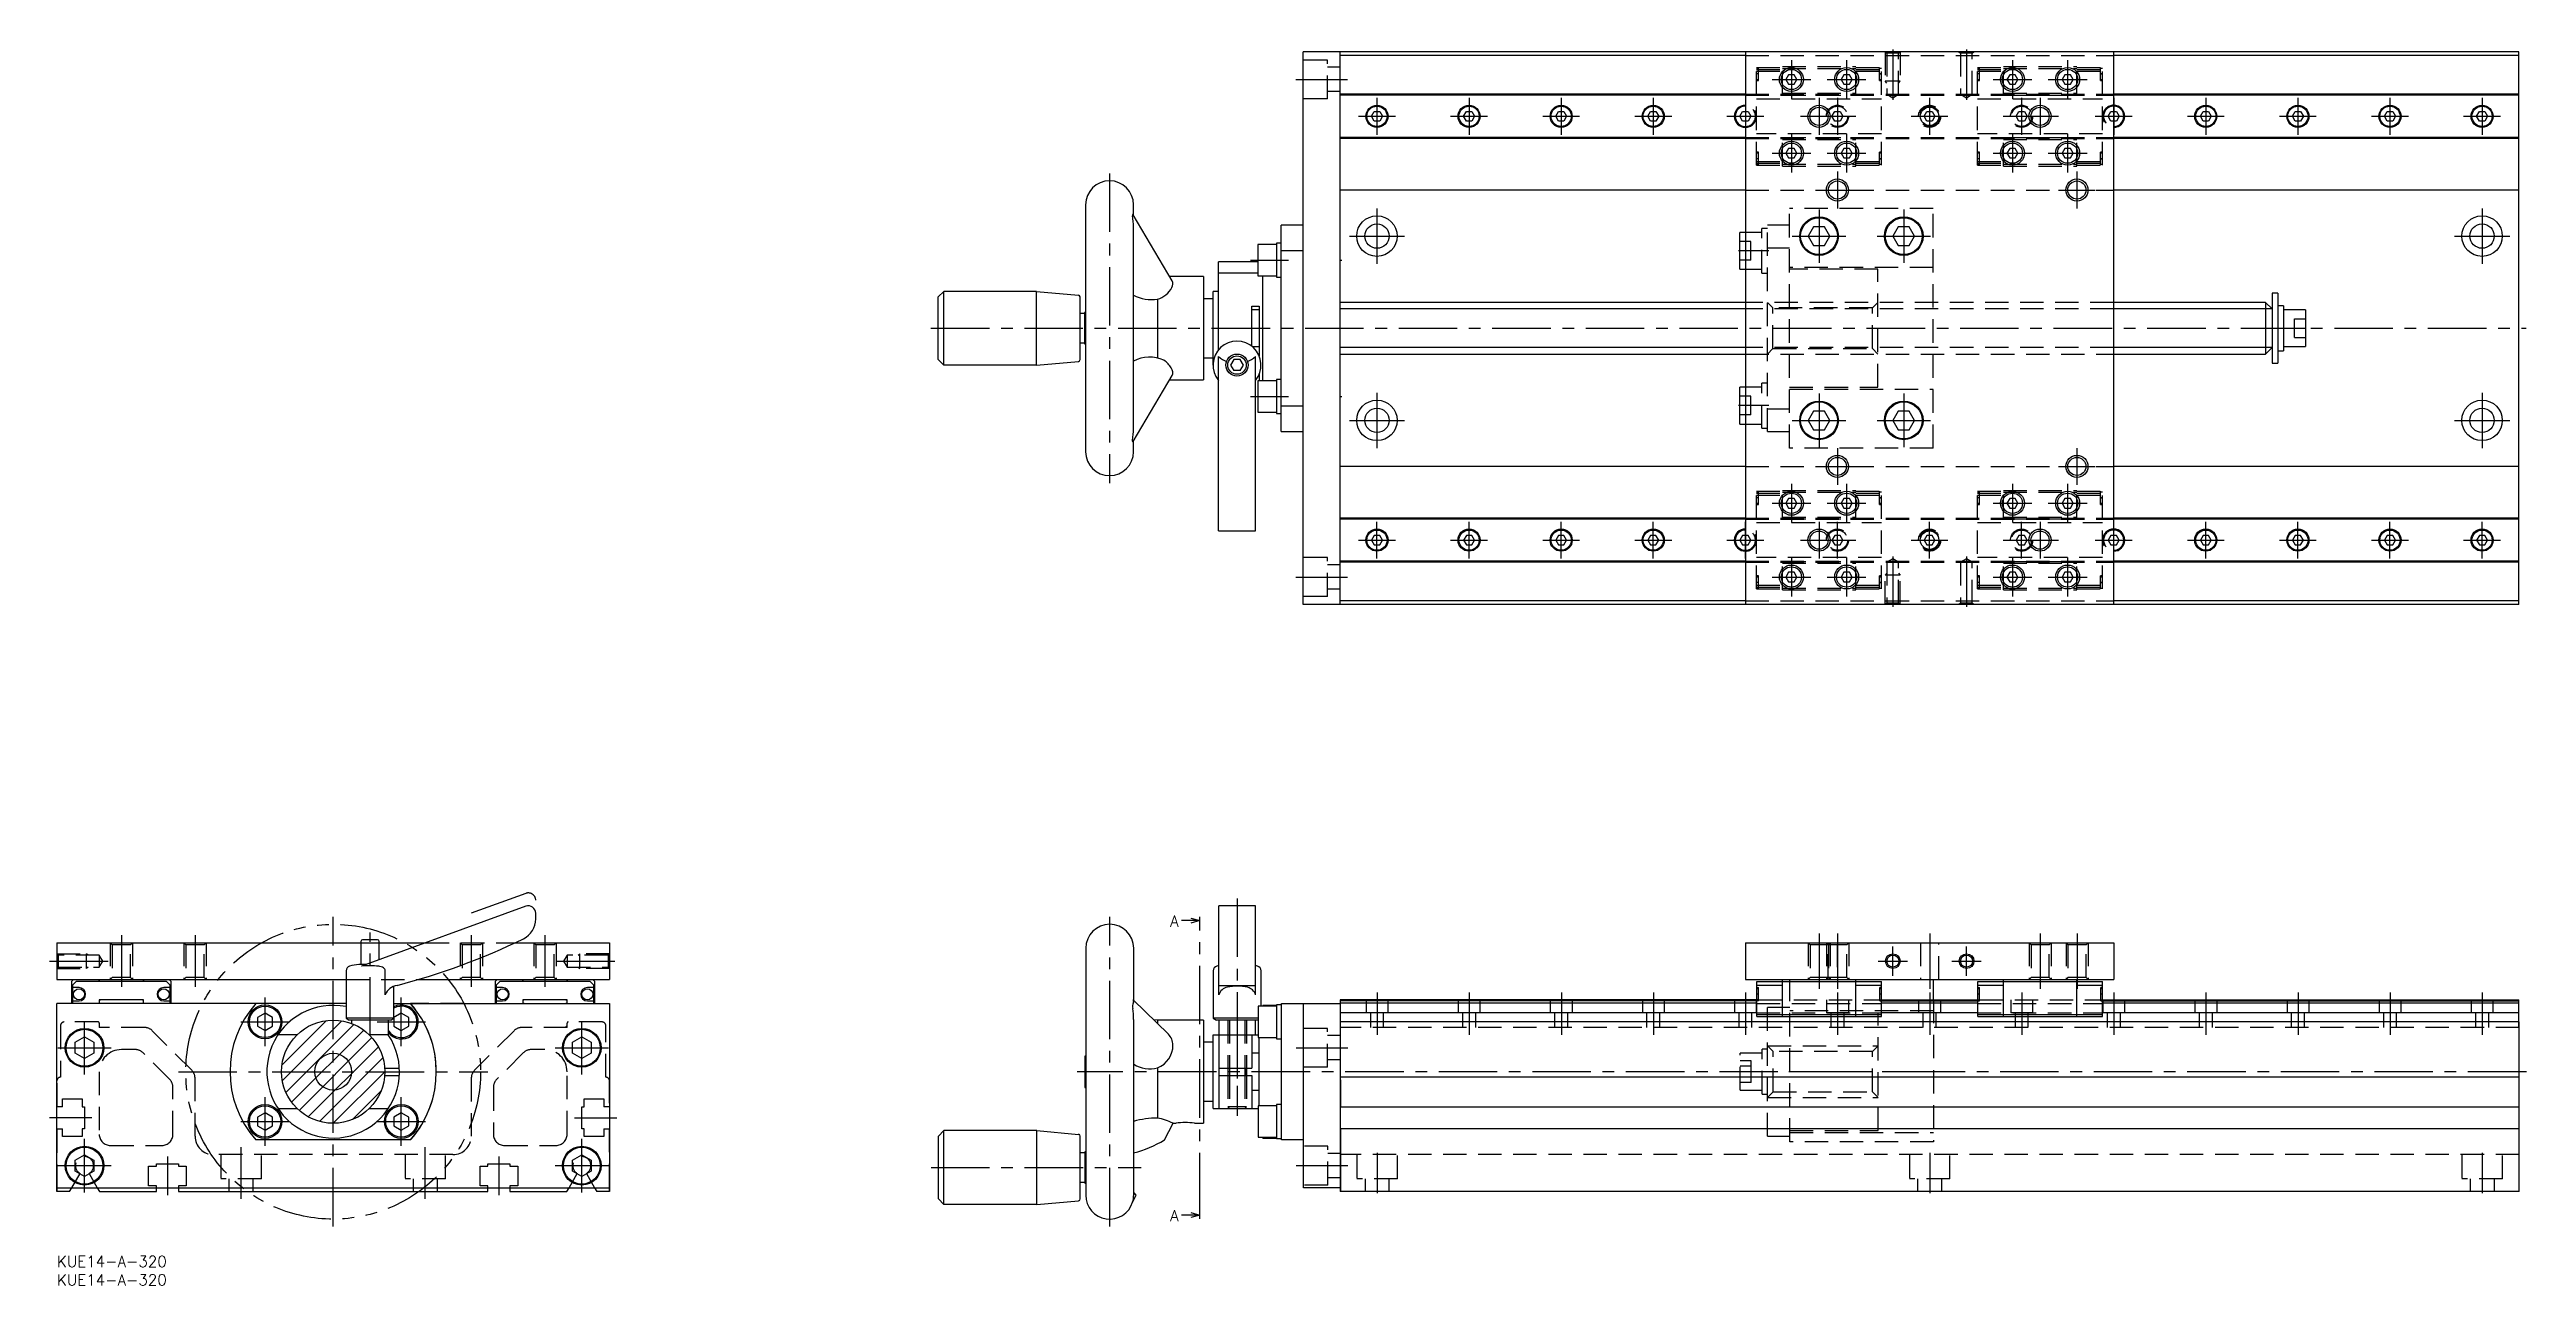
# Model space of a CAD drawing. Extents: x -2 to 670, y -8 to 327.
import ezdxf

# ---------------------------------------------------------------- set-up
doc = ezdxf.new("R2010")
doc.units = 0
doc.header["$LTSCALE"] = 0.5
for name, pattern in [('CENTER', [50.8, 31.75, -6.35, 6.35, -6.35]), ('DASHED', [19.05, 12.7, -6.35]), ('PHANTOM', [63.5, 31.75, -6.35, 6.35, -6.35, 6.35, -6.35])]:
    doc.linetypes.add(name, pattern=pattern)
for name, color, linetype in [('MSM_CENTER', 1, 'CENTER'), ('MSM_CONTINUOUS', 7, 'CONTINUOUS'), ('MSM_DASHED', 4, 'DASHED'), ('MSM_IMAGINARY', 6, 'PHANTOM'), ('MSM_NARROW', 5, 'CONTINUOUS'), ('MSM_PART_NUMBER', 7, 'CONTINUOUS')]:
    doc.layers.add(name, color=color, linetype=linetype)
doc.styles.get("Standard").update_dxf_attribs({"font": 'txt.shx', "height": 3, "bigfont": 'bigfont.shx'})

msp = doc.modelspace()

# ---------------------------------------------------------------- texts
at = {"layer": 'MSM_PART_NUMBER'}
for p in [(302.21, 89.35), (302.21, 9.42)]:
    msp.add_text('A', height=3, dxfattribs=at).set_placement(p)

# ---------------------------------------------------------------- blocks, each defined once
blk = doc.blocks.new('*U8')
at = {"layer": 'MSM_PART_NUMBER'}
blk.add_text('KUE14-A-320', height=3, dxfattribs=at).set_placement((0, -3))
blk = doc.blocks.new('*U9')
at = {"layer": 'MSM_PART_NUMBER'}
blk.add_text('KUE14-A-320', height=3, dxfattribs=at).set_placement((0, -8))

# ---------------------------------------------------------------- linework, layer by layer
at = {"layer": 'MSM_CENTER'}
for p, q in [((470.86, 324.48), (470.86, 313.98)), ((485.86, 324.48), (485.86, 313.98)), ((498.36, 327.35), (498.36, 313.67)), ((518.36, 327.35), (518.36, 313.67)), ((530.86, 324.48), (530.86, 313.98)), ((545.86, 324.48), (545.86, 313.98)), ((336.36, 319.23), (350.36, 319.23)), ((461.94, 320.73), (461.39, 320.73)), ((465.61, 319.23), (476.11, 319.23)), ((480.61, 319.23), (491.11, 319.23)), ((495.34, 320.73), (494.79, 320.73)), ((521.94, 320.73), (521.39, 320.73)), ((525.61, 319.23), (536.11, 319.23)), ((540.61, 319.23), (551.11, 319.23)), ((555.34, 320.73), (554.79, 320.73)), ((358.36, 314.23), (358.36, 304.23)), ((383.36, 314.23), (383.36, 304.23)), ((408.36, 314.23), (408.36, 304.23)), ((433.36, 314.23), (433.36, 304.23)), ((458.36, 314.23), (458.36, 304.23)), ((478.36, 314.23), (478.36, 304.23)), ((483.36, 314.23), (483.36, 304.23)), ((508.36, 314.23), (508.36, 304.23)), ((533.36, 314.23), (533.36, 304.23)), ((538.36, 314.23), (538.36, 304.23)), ((558.36, 314.23), (558.36, 304.23)), ((583.36, 314.23), (583.36, 304.23)), ((608.36, 314.23), (608.36, 304.23)), ((633.36, 314.23), (633.36, 304.23)), ((658.36, 314.23), (658.36, 304.23)), ((353.36, 309.23), (363.36, 309.23)), ((378.36, 309.23), (388.36, 309.23)), ((403.36, 309.23), (413.36, 309.23)), ((428.36, 309.23), (438.36, 309.23)), ((453.36, 309.23), (463.36, 309.23)), ((470.86, 304.48), (470.86, 293.98)), ((473.36, 309.23), (488.36, 309.23)), ((485.86, 304.48), (485.86, 293.98)), ((503.36, 309.23), (513.36, 309.23)), ((528.36, 309.23), (543.36, 309.23)), ((530.86, 304.48), (530.86, 293.98)), ((545.86, 304.48), (545.86, 293.98)), ((553.36, 309.23), (563.36, 309.23)), ((578.36, 309.23), (588.36, 309.23)), ((603.36, 309.23), (613.36, 309.23)), ((628.36, 309.23), (638.36, 309.23)), ((653.36, 309.23), (663.36, 309.23)), ((461.94, 297.73), (461.39, 297.73)), ((465.61, 299.23), (476.11, 299.23)), ((480.61, 299.23), (491.11, 299.23)), ((495.34, 297.73), (494.79, 297.73)), ((521.94, 297.73), (521.39, 297.73)), ((525.61, 299.23), (536.11, 299.23)), ((540.61, 299.23), (551.11, 299.23)), ((555.34, 297.73), (554.79, 297.73)), ((285.76, 293.73), (285.76, 209.73)), ((478.36, 289.23), (488.36, 289.23)), ((483.36, 294.23), (483.36, 284.23)), ((543.36, 289.23), (553.36, 289.23)), ((548.36, 294.23), (548.36, 284.23)), ((358.36, 284.23), (358.36, 269.23)), ((478.36, 283.98), (478.36, 269.48)), ((501.36, 283.98), (501.36, 269.48)), ((658.36, 284.23), (658.36, 269.23)), ((350.86, 276.73), (365.86, 276.73)), ((471.11, 276.73), (485.61, 276.73)), ((494.11, 276.73), (508.61, 276.73)), ((650.86, 276.73), (665.86, 276.73)), ((324.06, 270.23), (334.36, 270.23)), ((348.36, 270.23), (348.86, 270.23)), ((464.74, 272.73), (456.49, 272.73)), ((237.26, 251.73), (670.36, 251.73)), ((324.06, 233.23), (334.36, 233.23)), ((348.36, 233.23), (348.86, 233.23)), ((358.36, 234.23), (358.36, 219.23)), ((464.74, 230.73), (456.49, 230.73)), ((478.36, 233.98), (478.36, 219.48)), ((501.36, 233.98), (501.36, 219.48)), ((658.36, 234.23), (658.36, 219.23)), ((350.86, 226.73), (365.86, 226.73)), ((471.11, 226.73), (485.61, 226.73)), ((494.11, 226.73), (508.61, 226.73)), ((650.86, 226.73), (665.86, 226.73)), ((483.36, 219.23), (483.36, 209.23)), ((548.36, 219.23), (548.36, 209.23)), ((470.86, 209.48), (470.86, 198.98)), ((478.36, 214.23), (488.36, 214.23)), ((485.86, 209.48), (485.86, 198.98)), ((530.86, 209.48), (530.86, 198.98)), ((543.36, 214.23), (553.36, 214.23)), ((545.86, 209.48), (545.86, 198.98)), ((461.94, 205.73), (461.39, 205.73)), ((465.61, 204.23), (476.11, 204.23)), ((480.61, 204.23), (491.11, 204.23)), ((495.34, 205.73), (494.79, 205.73)), ((521.94, 205.73), (521.39, 205.73)), ((525.61, 204.23), (536.11, 204.23)), ((540.61, 204.23), (551.11, 204.23)), ((555.34, 205.73), (554.79, 205.73)), ((358.36, 189.23), (358.36, 199.23)), ((383.36, 189.23), (383.36, 199.23)), ((408.36, 189.23), (408.36, 199.23)), ((433.36, 189.23), (433.36, 199.23)), ((458.36, 189.23), (458.36, 199.23)), ((478.36, 199.23), (478.36, 189.23)), ((483.36, 189.23), (483.36, 199.23)), ((508.36, 189.23), (508.36, 199.23)), ((533.36, 189.23), (533.36, 199.23)), ((538.36, 199.23), (538.36, 189.23)), ((558.36, 189.23), (558.36, 199.23)), ((583.36, 189.23), (583.36, 199.23)), ((608.36, 189.23), (608.36, 199.23)), ((633.36, 189.23), (633.36, 199.23)), ((658.36, 189.23), (658.36, 199.23)), ((353.36, 194.23), (363.36, 194.23)), ((378.36, 194.23), (388.36, 194.23)), ((403.36, 194.23), (413.36, 194.23)), ((428.36, 194.23), (438.36, 194.23)), ((453.36, 194.23), (463.36, 194.23)), ((470.86, 189.48), (470.86, 178.98)), ((473.36, 194.23), (488.36, 194.23)), ((485.86, 189.48), (485.86, 178.98)), ((498.36, 189.78), (498.36, 176.1)), ((503.36, 194.23), (513.36, 194.23)), ((518.36, 189.78), (518.36, 176.1)), ((528.36, 194.23), (543.36, 194.23)), ((530.86, 189.48), (530.86, 178.98)), ((545.86, 189.48), (545.86, 178.98)), ((553.36, 194.23), (563.36, 194.23)), ((578.36, 194.23), (588.36, 194.23)), ((603.36, 194.23), (613.36, 194.23)), ((628.36, 194.23), (638.36, 194.23)), ((653.36, 194.23), (663.36, 194.23)), ((336.36, 184.23), (350.36, 184.23)), ((461.94, 182.73), (461.39, 182.73)), ((465.61, 184.23), (476.11, 184.23)), ((480.61, 184.23), (491.11, 184.23)), ((495.34, 182.73), (494.79, 182.73)), ((521.94, 182.73), (521.39, 182.73)), ((525.61, 184.23), (536.11, 184.23)), ((540.61, 184.23), (551.11, 184.23)), ((555.34, 182.73), (554.79, 182.73)), ((320.41, 97), (320.41, 38)), ((75, 8), (75, 92)), ((85, 59.8), (85, 87.8)), ((285.81, 8), (285.81, 92)), ((310.31, 12.08), (310.31, 90)), ((478.41, 87.5), (478.41, 72.5)), ((483.41, 87.5), (483.41, 72.5)), ((508.41, 87.5), (508.41, 72.5)), ((538.41, 87.5), (538.41, 72.5)), ((548.41, 87.5), (548.41, 72.5)), ((17.5, 87), (17.5, 73)), ((37.5, 87), (37.5, 73)), ((112.5, 87), (112.5, 73)), ((132.5, 87), (132.5, 73)), ((498.41, 76), (498.41, 84)), ((518.41, 76), (518.41, 84)), ((-2, 80), (14.44, 80)), ((135.56, 80), (152, 80)), ((494.41, 80), (502.41, 80)), ((514.41, 80), (522.41, 80)), ((56.5, 56.9), (56.5, 70.1)), ((93.5, 56.9), (93.5, 70.1)), ((358.41, 71.5), (358.41, 60)), ((383.41, 71.5), (383.41, 60)), ((408.41, 71.5), (408.41, 60)), ((433.41, 71.5), (433.41, 60)), ((458.41, 71.5), (458.41, 60)), ((461.99, 71), (461.44, 71)), ((483.41, 71.5), (483.41, 60)), ((495.39, 71), (494.84, 71)), ((508.41, 71.5), (508.41, 60)), ((521.99, 71), (521.44, 71)), ((533.41, 71.5), (533.41, 60)), ((555.39, 71), (554.84, 71)), ((558.41, 71.5), (558.41, 60)), ((583.41, 71.5), (583.41, 60)), ((608.41, 71.5), (608.41, 60)), ((633.41, 71.5), (633.41, 60)), ((658.41, 71.5), (658.41, 60)), ((7.5, 49.25), (7.5, 63.75)), ((49.9, 63.5), (63.1, 63.5)), ((86.9, 63.5), (100.1, 63.5)), ((142.5, 49.25), (142.5, 63.75)), ((320.41, 64), (320.41, 46.41)), ((0.25, 56.5), (14.75, 56.5)), ((135.25, 56.5), (149.75, 56.5)), ((336.41, 56.5), (350.41, 56.5)), ((33, 50), (117, 50)), ((670.41, 50), (277.01, 50)), ((511.41, 50), (454.54, 50)), ((56.5, 29.9), (56.5, 43.1)), ((93.5, 29.9), (93.5, 43.1)), ((9.5, 37.5), (-2, 37.5)), ((49.9, 36.5), (63.1, 36.5)), ((86.9, 36.5), (100.1, 36.5)), ((140.5, 37.5), (152, 37.5)), ((7.5, 17.25), (7.5, 31.75)), ((30, 27), (30, 16.5)), ((50, 15.5), (50, 29.5)), ((100, 15.5), (100, 29.5)), ((120, 27), (120, 16.5)), ((142.5, 17.25), (142.5, 31.75)), ((358.41, 28), (358.41, 17)), ((508.41, 28), (508.41, 17)), ((658.41, 28), (658.41, 17)), ((0.25, 24.5), (14.75, 24.5)), ((135.25, 24.5), (149.75, 24.5)), ((237.31, 24), (294.31, 24)), ((336.41, 24.5), (350.46, 24.5))]:
    msp.add_line(p, q, dxfattribs=at)
at = {"layer": 'MSM_CONTINUOUS'}
for p, q in [((338.36, 176.73), (338.36, 326.73)), ((348.36, 326.73), (338.36, 326.73)), ((348.36, 176.73), (348.36, 326.73)), ((348.36, 326.68), (348.41, 326.68)), ((458.36, 325.73), (348.36, 325.73)), ((668.36, 326.73), (348.41, 326.73)), ((348.41, 326.73), (348.41, 326.68)), ((458.36, 326.73), (458.36, 176.73)), ((558.36, 176.73), (558.36, 326.73)), ((668.36, 325.73), (558.36, 325.73)), ((668.36, 176.73), (668.36, 326.73)), ((470.12, 320.51), (469.38, 319.23)), ((469.38, 319.23), (470.12, 317.95)), ((471.6, 320.51), (470.12, 320.51)), ((470.12, 317.95), (471.6, 317.95)), ((472.34, 319.23), (471.6, 320.51)), ((471.6, 317.95), (472.34, 319.23)), ((485.12, 320.51), (484.38, 319.23)), ((484.38, 319.23), (485.12, 317.95)), ((486.6, 320.51), (485.12, 320.51)), ((485.12, 317.95), (486.6, 317.95)), ((487.34, 319.23), (486.6, 320.51)), ((486.6, 317.95), (487.34, 319.23)), ((530.12, 320.51), (529.38, 319.23)), ((529.38, 319.23), (530.12, 317.95)), ((531.6, 320.51), (530.12, 320.51)), ((530.12, 317.95), (531.6, 317.95)), ((532.34, 319.23), (531.6, 320.51)), ((531.6, 317.95), (532.34, 319.23)), ((545.12, 320.51), (544.38, 319.23)), ((544.38, 319.23), (545.12, 317.95)), ((546.6, 320.51), (545.12, 320.51)), ((545.12, 317.95), (546.6, 317.95)), ((547.34, 319.23), (546.6, 320.51)), ((546.6, 317.95), (547.34, 319.23)), ((458.36, 315.23), (348.36, 315.23)), ((458.36, 314.93), (348.36, 314.93)), ((356.88, 309.23), (357.62, 310.51)), ((357.62, 310.51), (359.1, 310.51)), ((359.1, 310.51), (359.84, 309.23)), ((381.88, 309.23), (382.62, 310.51)), ((382.62, 310.51), (384.1, 310.51)), ((384.1, 310.51), (384.84, 309.23)), ((406.88, 309.23), (407.62, 310.51)), ((407.62, 310.51), (409.1, 310.51)), ((409.1, 310.51), (409.84, 309.23)), ((431.88, 309.23), (432.62, 310.51)), ((432.62, 310.51), (434.1, 310.51)), ((434.1, 310.51), (434.84, 309.23)), ((456.88, 309.23), (457.62, 310.51)), ((457.62, 310.51), (458.36, 310.51)), ((506.88, 309.23), (507.62, 310.51)), ((507.62, 310.51), (509.1, 310.51)), ((509.1, 310.51), (509.84, 309.23)), ((668.36, 315.23), (558.36, 315.23)), ((668.31, 314.93), (558.36, 314.93)), ((558.36, 310.51), (559.1, 310.51)), ((559.1, 310.51), (559.84, 309.23)), ((581.88, 309.23), (582.62, 310.51)), ((582.62, 310.51), (584.1, 310.51)), ((584.1, 310.51), (584.84, 309.23)), ((606.88, 309.23), (607.62, 310.51)), ((607.62, 310.51), (609.1, 310.51)), ((609.1, 310.51), (609.84, 309.23)), ((631.88, 309.23), (632.62, 310.51)), ((632.62, 310.51), (634.1, 310.51)), ((634.1, 310.51), (634.84, 309.23)), ((656.88, 309.23), (657.62, 310.51)), ((657.62, 310.51), (659.1, 310.51)), ((659.1, 310.51), (659.84, 309.23)), ((668.31, 303.23), (668.31, 315.23)), ((458.36, 303.53), (348.36, 303.53)), ((458.36, 303.23), (348.36, 303.23)), ((357.62, 307.95), (356.88, 309.23)), ((359.1, 307.95), (357.62, 307.95)), ((359.84, 309.23), (359.1, 307.95)), ((382.62, 307.95), (381.88, 309.23)), ((384.1, 307.95), (382.62, 307.95)), ((384.84, 309.23), (384.1, 307.95)), ((407.62, 307.95), (406.88, 309.23)), ((409.1, 307.95), (407.62, 307.95)), ((409.84, 309.23), (409.1, 307.95)), ((432.62, 307.95), (431.88, 309.23)), ((434.1, 307.95), (432.62, 307.95)), ((434.84, 309.23), (434.1, 307.95)), ((457.62, 307.95), (456.88, 309.23)), ((458.36, 307.95), (457.62, 307.95)), ((507.62, 307.95), (506.88, 309.23)), ((509.1, 307.95), (507.62, 307.95)), ((509.84, 309.23), (509.1, 307.95)), ((559.1, 307.95), (558.36, 307.95)), ((668.31, 303.53), (558.36, 303.53)), ((668.31, 303.23), (558.36, 303.23)), ((559.84, 309.23), (559.1, 307.95)), ((582.62, 307.95), (581.88, 309.23)), ((584.1, 307.95), (582.62, 307.95)), ((584.84, 309.23), (584.1, 307.95)), ((607.62, 307.95), (606.88, 309.23)), ((609.1, 307.95), (607.62, 307.95)), ((609.84, 309.23), (609.1, 307.95)), ((632.62, 307.95), (631.88, 309.23)), ((634.1, 307.95), (632.62, 307.95)), ((634.84, 309.23), (634.1, 307.95)), ((657.62, 307.95), (656.88, 309.23)), ((659.1, 307.95), (657.62, 307.95)), ((659.84, 309.23), (659.1, 307.95)), ((470.12, 300.51), (469.38, 299.23)), ((469.38, 299.23), (470.12, 297.95)), ((471.6, 300.51), (470.12, 300.51)), ((470.12, 297.95), (471.6, 297.95)), ((472.34, 299.23), (471.6, 300.51)), ((471.6, 297.95), (472.34, 299.23)), ((485.12, 300.51), (484.38, 299.23)), ((484.38, 299.23), (485.12, 297.95)), ((486.6, 300.51), (485.12, 300.51)), ((485.12, 297.95), (486.6, 297.95)), ((487.34, 299.23), (486.6, 300.51)), ((486.6, 297.95), (487.34, 299.23)), ((530.12, 300.51), (529.38, 299.23)), ((529.38, 299.23), (530.12, 297.95)), ((531.6, 300.51), (530.12, 300.51)), ((530.12, 297.95), (531.6, 297.95)), ((532.34, 299.23), (531.6, 300.51)), ((531.6, 297.95), (532.34, 299.23)), ((545.12, 300.51), (544.38, 299.23)), ((544.38, 299.23), (545.12, 297.95)), ((546.6, 300.51), (545.12, 300.51)), ((545.12, 297.95), (546.6, 297.95)), ((547.34, 299.23), (546.6, 300.51)), ((546.6, 297.95), (547.34, 299.23)), ((458.36, 289.23), (348.36, 289.23)), ((668.36, 289.23), (558.36, 289.23)), ((279.26, 285.23), (279.26, 218.23)), ((302.75, 264.58), (292.16, 282.48)), ((292.26, 282.32), (292.26, 285.23)), ((292.26, 224.25), (292.26, 279.19)), ((338.36, 279.73), (332.36, 279.73)), ((332.36, 223.73), (332.36, 279.73)), ((456.86, 267.73), (456.86, 277.73)), ((458.36, 277.73), (456.86, 277.73)), ((476.89, 279.27), (475.43, 276.73)), ((475.43, 276.73), (476.89, 274.19)), ((479.83, 279.27), (476.89, 279.27)), ((481.29, 276.73), (479.83, 279.27)), ((479.83, 274.19), (481.29, 276.73)), ((499.89, 279.27), (498.43, 276.73)), ((498.43, 276.73), (499.89, 274.19)), ((502.83, 279.27), (499.89, 279.27)), ((504.29, 276.73), (502.83, 279.27)), ((502.83, 274.19), (504.29, 276.73)), ((315.36, 245.88), (315.36, 269.73)), ((326.06, 269.73), (315.36, 269.73)), ((326.06, 274.48), (326.06, 265.98)), ((331.06, 274.48), (326.06, 274.48)), ((331.06, 274.83), (331.06, 265.63)), ((332.36, 274.83), (331.06, 274.83)), ((338.36, 272.74), (332.36, 272.74)), ((476.89, 274.19), (479.83, 274.19)), ((499.89, 274.19), (502.83, 274.19)), ((311.26, 265.73), (302.08, 265.73)), ((311.26, 265.73), (311.26, 237.73)), ((326.06, 266.69), (315.36, 266.69)), ((326.06, 265.98), (331.06, 265.98)), ((327.36, 237.48), (327.36, 265.98)), ((331.06, 265.63), (332.36, 265.63)), ((456.86, 267.73), (458.36, 267.73)), ((239.26, 260.23), (240.76, 261.73)), ((239.26, 243.23), (239.26, 260.23)), ((265.93, 261.73), (240.76, 261.73)), ((240.76, 241.73), (240.76, 261.73)), ((265.93, 241.73), (265.93, 261.73)), ((265.93, 261.73), (277.3, 260.73)), ((277.76, 243.22), (277.76, 260.23)), ((278.96, 255.73), (277.76, 255.73)), ((278.96, 255.98), (278.96, 247.48)), ((279.26, 255.98), (278.96, 255.98)), ((298.76, 259.62), (298.76, 243.67)), ((313.86, 259.73), (311.26, 259.73)), ((313.86, 241.73), (313.86, 261.73)), ((315.36, 261.73), (313.86, 261.73)), ((324.36, 257.73), (326.36, 257.73)), ((324.36, 246.85), (324.36, 257.73)), ((326.36, 256.73), (324.36, 256.73)), ((326.36, 257.73), (326.36, 244.23)), ((458.36, 258.73), (348.36, 258.73)), ((599.61, 258.73), (558.36, 258.73)), ((601.36, 256.98), (599.61, 258.73)), ((599.61, 258.73), (599.61, 244.73)), ((601.36, 261.23), (601.36, 242.23)), ((602.96, 261.23), (601.36, 261.23)), ((602.96, 261.23), (602.96, 242.23)), ((604.46, 257.83), (602.96, 257.83)), ((604.46, 257.83), (604.46, 245.63)), ((610.46, 256.73), (604.46, 256.73)), ((610.46, 256.73), (610.46, 246.73)), ((240.76, 241.73), (239.26, 243.23)), ((265.93, 241.73), (277.3, 242.72)), ((277.76, 247.73), (278.96, 247.73)), ((278.96, 247.48), (279.26, 247.48)), ((311.26, 243.73), (313.86, 243.73)), ((315.36, 196.73), (315.36, 244.06)), ((319.49, 243.23), (318.63, 241.73)), ((321.23, 243.23), (319.49, 243.23)), ((322.09, 241.73), (321.23, 243.23)), ((324.51, 246.73), (326.36, 246.73)), ((325.36, 196.73), (325.36, 244.06)), ((348.36, 244.73), (458.36, 244.73)), ((558.36, 244.73), (599.61, 244.73)), ((599.61, 244.73), (601.36, 246.48)), ((601.36, 242.23), (602.96, 242.23)), ((602.96, 245.63), (604.46, 245.63)), ((604.46, 246.73), (610.46, 246.73)), ((265.93, 241.73), (240.76, 241.73)), ((292.17, 220.97), (302.75, 238.87)), ((302.08, 237.73), (311.26, 237.73)), ((318.63, 241.73), (319.49, 240.23)), ((321.23, 240.23), (319.49, 240.23)), ((321.23, 240.23), (322.09, 241.73)), ((326.06, 237.48), (326.06, 228.98)), ((331.06, 237.48), (326.06, 237.48)), ((326.36, 239.23), (326.36, 237.48)), ((331.06, 237.83), (331.06, 228.63)), ((332.36, 237.83), (331.06, 237.83)), ((458.36, 235.73), (456.86, 235.73)), ((456.86, 225.73), (456.86, 235.73)), ((326.06, 228.98), (331.06, 228.98)), ((331.06, 228.63), (332.36, 228.63)), ((332.36, 230.71), (338.36, 230.71)), ((476.89, 229.27), (475.43, 226.73)), ((479.83, 229.27), (476.89, 229.27)), ((481.29, 226.73), (479.83, 229.27)), ((499.89, 229.27), (498.43, 226.73)), ((502.83, 229.27), (499.89, 229.27)), ((504.29, 226.73), (502.83, 229.27)), ((332.36, 223.73), (338.36, 223.73)), ((456.86, 225.73), (458.36, 225.73)), ((475.43, 226.73), (476.89, 224.19)), ((476.89, 224.19), (479.83, 224.19)), ((479.83, 224.19), (481.29, 226.73)), ((498.43, 226.73), (499.89, 224.19)), ((499.89, 224.19), (502.83, 224.19)), ((502.83, 224.19), (504.29, 226.73)), ((292.26, 218.23), (292.26, 221.13)), ((458.36, 214.23), (348.36, 214.23)), ((668.36, 214.23), (558.36, 214.23)), ((470.12, 205.51), (469.38, 204.23)), ((469.38, 204.23), (470.12, 202.95)), ((471.6, 205.51), (470.12, 205.51)), ((470.12, 202.95), (471.6, 202.95)), ((472.34, 204.23), (471.6, 205.51)), ((471.6, 202.95), (472.34, 204.23)), ((485.12, 205.51), (484.38, 204.23)), ((484.38, 204.23), (485.12, 202.95)), ((486.6, 205.51), (485.12, 205.51)), ((485.12, 202.95), (486.6, 202.95)), ((487.34, 204.23), (486.6, 205.51)), ((486.6, 202.95), (487.34, 204.23)), ((530.12, 205.51), (529.38, 204.23)), ((529.38, 204.23), (530.12, 202.95)), ((531.6, 205.51), (530.12, 205.51)), ((530.12, 202.95), (531.6, 202.95)), ((532.34, 204.23), (531.6, 205.51)), ((531.6, 202.95), (532.34, 204.23)), ((545.12, 205.51), (544.38, 204.23)), ((544.38, 204.23), (545.12, 202.95)), ((546.6, 205.51), (545.12, 205.51)), ((545.12, 202.95), (546.6, 202.95)), ((547.34, 204.23), (546.6, 205.51)), ((546.6, 202.95), (547.34, 204.23)), ((315.36, 196.73), (325.36, 196.73)), ((458.36, 200.23), (348.36, 200.23)), ((458.36, 199.93), (348.36, 199.93)), ((357.62, 195.51), (356.88, 194.23)), ((359.1, 195.51), (357.62, 195.51)), ((359.84, 194.23), (359.1, 195.51)), ((382.62, 195.51), (381.88, 194.23)), ((384.1, 195.51), (382.62, 195.51)), ((384.84, 194.23), (384.1, 195.51)), ((407.62, 195.51), (406.88, 194.23)), ((409.1, 195.51), (407.62, 195.51)), ((409.84, 194.23), (409.1, 195.51)), ((432.62, 195.51), (431.88, 194.23)), ((434.1, 195.51), (432.62, 195.51)), ((434.84, 194.23), (434.1, 195.51)), ((457.62, 195.51), (456.88, 194.23)), ((458.36, 195.51), (457.62, 195.51)), ((507.62, 195.51), (506.88, 194.23)), ((509.1, 195.51), (507.62, 195.51)), ((509.84, 194.23), (509.1, 195.51)), ((668.31, 200.23), (558.36, 200.23)), ((668.31, 199.93), (558.36, 199.93)), ((559.1, 195.51), (558.36, 195.51)), ((559.84, 194.23), (559.1, 195.51)), ((582.62, 195.51), (581.88, 194.23)), ((584.1, 195.51), (582.62, 195.51)), ((584.84, 194.23), (584.1, 195.51)), ((607.62, 195.51), (606.88, 194.23)), ((609.1, 195.51), (607.62, 195.51)), ((609.84, 194.23), (609.1, 195.51)), ((632.62, 195.51), (631.88, 194.23)), ((634.1, 195.51), (632.62, 195.51)), ((634.84, 194.23), (634.1, 195.51)), ((657.62, 195.51), (656.88, 194.23)), ((659.1, 195.51), (657.62, 195.51)), ((659.84, 194.23), (659.1, 195.51)), ((668.31, 188.23), (668.31, 200.23)), ((458.36, 188.53), (348.36, 188.53)), ((356.88, 194.23), (357.62, 192.95)), ((357.62, 192.95), (359.1, 192.95)), ((359.1, 192.95), (359.84, 194.23)), ((381.88, 194.23), (382.62, 192.95)), ((382.62, 192.95), (384.1, 192.95)), ((384.1, 192.95), (384.84, 194.23)), ((406.88, 194.23), (407.62, 192.95)), ((407.62, 192.95), (409.1, 192.95)), ((409.1, 192.95), (409.84, 194.23)), ((431.88, 194.23), (432.62, 192.95)), ((432.62, 192.95), (434.1, 192.95)), ((434.1, 192.95), (434.84, 194.23)), ((456.88, 194.23), (457.62, 192.95)), ((457.62, 192.95), (458.36, 192.95)), ((506.88, 194.23), (507.62, 192.95)), ((507.62, 192.95), (509.1, 192.95)), ((509.1, 192.95), (509.84, 194.23)), ((558.36, 192.95), (559.1, 192.95)), ((668.31, 188.53), (558.36, 188.53)), ((559.1, 192.95), (559.84, 194.23)), ((581.88, 194.23), (582.62, 192.95)), ((582.62, 192.95), (584.1, 192.95)), ((584.1, 192.95), (584.84, 194.23)), ((606.88, 194.23), (607.62, 192.95)), ((607.62, 192.95), (609.1, 192.95)), ((609.1, 192.95), (609.84, 194.23)), ((631.88, 194.23), (632.62, 192.95)), ((632.62, 192.95), (634.1, 192.95)), ((634.1, 192.95), (634.84, 194.23)), ((656.88, 194.23), (657.62, 192.95)), ((657.62, 192.95), (659.1, 192.95)), ((659.1, 192.95), (659.84, 194.23)), ((458.36, 188.23), (348.36, 188.23)), ((470.12, 185.51), (469.38, 184.23)), ((469.38, 184.23), (470.12, 182.95)), ((471.6, 185.51), (470.12, 185.51)), ((470.12, 182.95), (471.6, 182.95)), ((472.34, 184.23), (471.6, 185.51)), ((471.6, 182.95), (472.34, 184.23)), ((485.12, 185.51), (484.38, 184.23)), ((484.38, 184.23), (485.12, 182.95)), ((486.6, 185.51), (485.12, 185.51)), ((485.12, 182.95), (486.6, 182.95)), ((487.34, 184.23), (486.6, 185.51)), ((486.6, 182.95), (487.34, 184.23)), ((530.12, 185.51), (529.38, 184.23)), ((529.38, 184.23), (530.12, 182.95)), ((531.6, 185.51), (530.12, 185.51)), ((530.12, 182.95), (531.6, 182.95)), ((532.34, 184.23), (531.6, 185.51)), ((531.6, 182.95), (532.34, 184.23)), ((545.12, 185.51), (544.38, 184.23)), ((544.38, 184.23), (545.12, 182.95)), ((546.6, 185.51), (545.12, 185.51)), ((545.12, 182.95), (546.6, 182.95)), ((547.34, 184.23), (546.6, 185.51)), ((546.6, 182.95), (547.34, 184.23)), ((668.36, 188.23), (558.36, 188.23)), ((348.36, 176.73), (338.36, 176.73)), ((458.36, 177.73), (348.36, 177.73)), ((348.41, 176.78), (348.36, 176.78)), ((348.41, 176.78), (348.41, 176.73)), ((668.36, 176.73), (348.41, 176.73)), ((668.36, 177.73), (558.36, 177.73)), ((127.32, 94.88), (82.66, 78.63)), ((315.41, 70.86), (315.41, 95)), ((325.41, 95), (315.41, 95)), ((325.41, 70.86), (325.41, 95)), ((130, 91.45), (130, 93)), ((0, 85), (82.5, 85)), ((0, 85), (0, 75)), ((82.5, 85.3), (82.5, 79.12)), ((87, 85.8), (83, 85.8)), ((87.5, 80.39), (87.5, 85.3)), ((87.5, 85), (100.18, 85)), ((124.42, 85), (150, 85)), ((150, 85), (150, 75)), ((279.31, 83.5), (279.31, 16.5)), ((292.31, 69.35), (292.31, 83.5)), ((458.41, 85), (458.41, 75)), ((458.41, 85), (558.41, 85)), ((558.41, 85), (558.41, 75)), ((0, 75), (78.5, 75)), ((4.5, 75), (4, 74.5)), ((4, 74.5), (4, 68.5)), ((5.25, 74.5), (4.25, 73.5)), ((29.75, 74.5), (5.25, 74.5)), ((11.75, 74.5), (11.25, 75)), ((23.75, 75), (23.25, 74.5)), ((30.75, 73.5), (29.75, 74.5)), ((31, 74.5), (30.5, 75)), ((31, 68.5), (31, 74.5)), ((78.5, 77.37), (78.5, 64.5)), ((84.03, 79.12), (82, 79.12)), ((89.15, 70.86), (89.15, 77.37)), ((98.09, 75), (150, 75)), ((119.5, 75), (119, 74.5)), ((119, 74.5), (119, 68.5)), ((120.25, 74.5), (119.25, 73.5)), ((144.75, 74.5), (120.25, 74.5)), ((126.75, 74.5), (126.25, 75)), ((138.75, 75), (138.25, 74.5)), ((145.75, 73.5), (144.75, 74.5)), ((146, 74.5), (145.5, 75)), ((146, 68.5), (146, 74.5)), ((313.91, 77.37), (313.91, 64.5)), ((326.91, 67.75), (326.91, 77.37)), ((458.41, 75), (558.41, 75)), ((461.46, 74.5), (495.36, 74.5)), ((461.46, 65), (461.46, 74.5)), ((468.46, 65), (468.46, 75)), ((488.36, 65), (488.36, 75)), ((495.36, 65), (495.36, 74.5)), ((509.41, 69.5), (509.41, 75)), ((521.46, 65), (521.46, 74.5)), ((521.46, 74.5), (555.36, 74.5)), ((528.46, 65), (528.46, 75)), ((548.36, 65), (548.36, 75)), ((555.36, 65), (555.36, 74.5)), ((0, 17.5), (0, 68.5)), ((78.5, 68.5), (0, 68.5)), ((4.25, 73.5), (4.25, 68.5)), ((6, 72.8), (4.25, 72.8)), ((4.25, 69.2), (6, 69.2)), ((23.5, 69.5), (11.5, 69.5)), ((11.8, 69.5), (11.5, 69.2)), ((11.5, 69.5), (11.5, 68.55)), ((23.5, 69.2), (23.2, 69.5)), ((23.5, 68.55), (23.5, 69.5)), ((30.75, 72.8), (29, 72.8)), ((29, 69.2), (30.75, 69.2)), ((30.75, 68.5), (30.75, 73.5)), ((91.5, 64.5), (91.5, 73.2)), ((91.5, 68.5), (150, 68.5)), ((119.25, 73.5), (119.25, 68.5)), ((121, 72.8), (119.25, 72.8)), ((119.25, 69.2), (121, 69.2)), ((138.5, 69.5), (126.5, 69.5)), ((126.8, 69.5), (126.5, 69.2)), ((126.5, 69.5), (126.5, 68.55)), ((138.5, 69.2), (138.2, 69.5)), ((138.5, 68.55), (138.5, 69.5)), ((145.75, 72.8), (144, 72.8)), ((144, 69.2), (145.75, 69.2)), ((145.75, 68.5), (145.75, 73.5)), ((150, 68.5), (150, 17.5)), ((301.74, 60.15), (292.2, 69.46)), ((292.31, 69.17), (292.31, 69.2)), ((315.41, 73.42), (325.41, 73.42)), ((331.11, 67.75), (326.11, 67.75)), ((326.11, 67.75), (326.11, 59.25)), ((327.41, 67.75), (327.41, 68)), ((331.11, 68), (327.41, 68)), ((332.41, 68.1), (331.11, 68.1)), ((331.11, 68.1), (331.11, 58.9)), ((332.41, 31.5), (332.41, 68.5)), ((332.41, 68.5), (348.41, 68.5)), ((338.41, 18.5), (338.41, 68.5)), ((461.96, 69.5), (348.41, 69.5)), ((348.41, 69.5), (348.41, 17.5)), ((461.96, 69.2), (348.41, 69.2)), ((461.46, 68.55), (348.41, 68.55)), ((461.46, 73.5), (468.46, 73.5)), ((461.46, 72.8), (461.96, 72.8)), ((461.96, 72.5), (461.46, 72.5)), ((461.96, 69.2), (461.46, 69.2)), ((461.96, 69.2), (461.96, 72.8)), ((488.36, 73.5), (495.36, 73.5)), ((494.86, 69.2), (494.86, 72.8)), ((495.36, 72.8), (494.86, 72.8)), ((495.36, 72.5), (494.86, 72.5)), ((494.86, 69.5), (521.96, 69.5)), ((494.86, 69.2), (521.96, 69.2)), ((494.86, 69.2), (495.36, 69.2)), ((521.46, 68.55), (495.36, 68.55)), ((521.46, 73.5), (528.46, 73.5)), ((521.46, 72.8), (521.96, 72.8)), ((521.96, 72.5), (521.46, 72.5)), ((521.96, 69.2), (521.46, 69.2)), ((521.96, 69.2), (521.96, 72.8)), ((548.36, 73.5), (555.36, 73.5)), ((555.36, 72.8), (554.86, 72.8)), ((554.86, 69.2), (554.86, 72.8)), ((555.36, 72.5), (554.86, 72.5)), ((554.86, 69.5), (668.36, 69.5)), ((554.86, 69.2), (668.36, 69.2)), ((668.36, 68.55), (555.36, 68.55)), ((668.36, 63.5), (668.36, 69.5)), ((56.5, 65.86), (54.46, 64.68)), ((54.46, 64.68), (54.46, 62.32)), ((54.46, 62.32), (56.5, 61.14)), ((58.54, 64.68), (56.5, 65.86)), ((56.5, 61.14), (58.54, 62.32)), ((58.54, 62.32), (58.54, 64.68)), ((78.5, 64.5), (79.37, 64)), ((91.5, 64.5), (78.5, 64.5)), ((90.63, 64), (79.37, 64)), ((80, 64), (80, 63.08)), ((90, 60), (90, 64)), ((90.63, 64), (91.5, 64.5)), ((91.46, 64.48), (91.46, 62.32)), ((91.46, 62.32), (93.5, 61.14)), ((93.5, 65.86), (91.5, 64.7)), ((95.54, 64.68), (93.5, 65.86)), ((93.5, 61.14), (95.54, 62.32)), ((95.54, 62.32), (95.54, 64.68)), ((292.31, 16.62), (292.31, 64.2)), ((298.81, 64), (297.69, 64.1)), ((311.31, 64), (298.81, 64)), ((298.81, 64), (298.81, 63.01)), ((311.31, 64), (311.31, 36)), ((326.11, 64.5), (313.91, 64.5)), ((313.91, 64.5), (314.78, 64)), ((326.04, 64), (314.78, 64)), ((315.41, 64), (315.41, 40)), ((325.41, 60), (325.41, 64)), ((326.04, 64), (326.11, 64.04)), ((461.46, 65.95), (348.41, 65.95)), ((668.41, 63.5), (348.41, 63.5)), ((461.46, 65.5), (495.36, 65.5)), ((461.46, 65), (495.36, 65)), ((521.46, 65.95), (495.36, 65.95)), ((521.46, 65.5), (555.36, 65.5)), ((521.46, 65), (555.36, 65)), ((668.36, 65.95), (555.36, 65.95)), ((668.41, 17.5), (668.41, 63.5)), ((4.96, 57.97), (7.5, 59.43)), ((4.96, 55.03), (4.96, 57.97)), ((7.5, 53.57), (4.96, 55.03)), ((7.5, 59.43), (10.04, 57.97)), ((10.04, 55.03), (7.5, 53.57)), ((10.04, 57.97), (10.04, 55.03)), ((65.2, 60), (60.03, 60)), ((89.97, 60), (84.8, 60)), ((139.96, 57.97), (142.5, 59.43)), ((139.96, 55.03), (139.96, 57.97)), ((142.5, 53.57), (139.96, 55.03)), ((142.5, 59.43), (145.04, 57.97)), ((145.04, 55.03), (142.5, 53.57)), ((145.04, 57.97), (145.04, 55.03)), ((279.01, 54.25), (279.01, 45.75)), ((279.31, 54.25), (279.01, 54.25)), ((313.91, 58), (311.31, 58)), ((313.91, 60), (326.11, 60)), ((313.91, 40), (313.91, 60)), ((324.41, 60), (324.41, 51)), ((326.41, 55), (324.41, 55)), ((326.11, 59.25), (331.11, 59.25)), ((326.41, 40.75), (326.41, 59.25)), ((331.11, 58.9), (332.41, 58.9)), ((88.96, 51), (92.97, 51)), ((88.96, 49), (92.97, 49)), ((298.81, 51.06), (298.81, 37.38)), ((315.41, 51), (324.41, 51)), ((315.41, 49), (324.41, 49)), ((317.91, 51), (317.91, 49)), ((317.91, 51), (317.91, 49)), ((322.91, 49), (322.91, 51)), ((322.91, 51), (322.91, 49)), ((324.41, 49), (324.41, 40)), ((668.41, 48.5), (348.41, 48.5)), ((348.46, 47.81), (348.41, 47.81)), ((348.46, 47.81), (348.46, 40.5)), ((279.01, 45.75), (279.31, 45.75)), ((311.31, 42), (313.91, 42)), ((324.41, 45), (326.41, 45)), ((331.11, 40.75), (326.11, 40.75)), ((326.11, 40.75), (326.11, 32.25)), ((332.41, 41.1), (331.11, 41.1)), ((331.11, 41.1), (331.11, 31.9)), ((348.41, 40.5), (668.41, 40.5)), ((56.5, 38.86), (54.46, 37.68)), ((54.46, 37.68), (54.46, 35.32)), ((54.46, 35.32), (56.5, 34.14)), ((58.54, 37.68), (56.5, 38.86)), ((56.5, 34.14), (58.54, 35.32)), ((58.54, 35.32), (58.54, 37.68)), ((60.03, 40), (65.2, 40)), ((84.8, 40), (89.97, 40)), ((93.5, 38.86), (91.46, 37.68)), ((91.46, 37.68), (91.46, 35.32)), ((91.46, 35.32), (93.5, 34.14)), ((95.54, 37.68), (93.5, 38.86)), ((93.5, 34.14), (95.54, 35.32)), ((95.54, 35.32), (95.54, 37.68)), ((239.31, 32.5), (240.81, 34)), ((265.98, 34), (240.81, 34)), ((240.81, 14), (240.81, 34)), ((265.98, 14), (265.98, 34)), ((265.98, 34), (277.35, 33)), ((300.68, 31.49), (302.99, 36)), ((302.98, 36), (303.81, 36)), ((308.8, 36), (311.31, 36)), ((313.91, 40), (326.11, 40)), ((668.41, 34.5), (348.41, 34.5)), ((348.46, 34.5), (348.46, 17.5)), ((4.96, 25.97), (7.5, 27.43)), ((7.5, 27.43), (10.04, 25.97)), ((96.02, 31.5), (53.98, 31.5)), ((139.96, 25.97), (142.5, 27.43)), ((142.5, 27.43), (145.04, 25.97)), ((239.31, 15.5), (239.31, 32.5)), ((277.81, 15.49), (277.81, 32.51)), ((279.01, 28), (277.81, 28)), ((279.31, 28.25), (279.01, 28.25)), ((279.01, 28.25), (279.01, 19.75)), ((326.11, 32.25), (331.11, 32.25)), ((327.41, 32), (327.41, 32.25)), ((327.41, 32), (331.11, 32)), ((331.11, 31.9), (332.41, 31.9)), ((338.41, 31.5), (332.41, 31.5)), ((4.96, 23.03), (4.96, 25.97)), ((7.5, 21.57), (4.96, 23.03)), ((10.04, 23.03), (7.5, 21.57)), ((10.04, 25.97), (10.04, 23.03)), ((139.96, 23.03), (139.96, 25.97)), ((142.5, 21.57), (139.96, 23.03)), ((145.04, 23.03), (142.5, 21.57)), ((145.04, 25.97), (145.04, 23.03)), ((0, 18.5), (150, 18.5)), ((3.46, 17.5), (0, 17.5)), ((0.05, 17.5), (0.05, 18.5)), ((3.46, 17.5), (4.04, 18.5)), ((10.96, 18.5), (11.54, 17.5)), ((11.54, 17.5), (27, 17.5)), ((27, 17.5), (27, 18.5)), ((33, 18.5), (33, 17.5)), ((33, 17.5), (117, 17.5)), ((117, 17.5), (117, 18.5)), ((123, 18.5), (123, 17.5)), ((123, 17.5), (138.46, 17.5)), ((138.46, 17.5), (139.04, 18.5)), ((145.96, 18.5), (146.54, 17.5)), ((150, 17.5), (146.54, 17.5)), ((149.95, 18.5), (149.95, 17.5)), ((240.81, 14), (239.31, 15.5)), ((265.98, 14), (240.81, 14)), ((265.98, 14), (277.35, 15)), ((277.81, 20), (279.01, 20)), ((279.01, 19.75), (279.31, 19.75)), ((292.03, 14.6), (293.01, 16.51)), ((348.41, 18.5), (338.41, 18.5)), ((668.41, 17.5), (348.41, 17.5))]:
    msp.add_line(p, q, dxfattribs=at)
for centre, radius in [((470.86, 319.23), 3.25), ((470.86, 319.23), 2.75), ((485.86, 319.23), 3.25), ((485.86, 319.23), 2.75), ((530.86, 319.23), 3.25), ((530.86, 319.23), 2.75), ((545.86, 319.23), 3.25), ((545.86, 319.23), 2.75), ((358.36, 309.23), 3), ((358.36, 309.23), 2.75), ((383.36, 309.23), 3), ((383.36, 309.23), 2.75), ((408.36, 309.23), 3), ((408.36, 309.23), 2.75), ((433.36, 309.23), 3), ((433.36, 309.23), 2.75), ((478.36, 309.23), 2.46), ((508.36, 309.23), 2.5), ((538.36, 309.23), 2.46), ((583.36, 309.23), 3), ((583.36, 309.23), 2.75), ((608.36, 309.23), 3), ((608.36, 309.23), 2.75), ((633.36, 309.23), 3), ((633.36, 309.23), 2.75), ((658.36, 309.23), 3), ((658.36, 309.23), 2.75), ((470.86, 299.23), 3.25), ((470.86, 299.23), 2.75), ((485.86, 299.23), 3.25), ((485.86, 299.23), 2.75), ((530.86, 299.23), 3.25), ((530.86, 299.23), 2.75), ((545.86, 299.23), 3.25), ((545.86, 299.23), 2.75), ((483.36, 289.23), 2.46), ((548.36, 289.23), 2.46), ((358.36, 276.73), 5.5), ((358.36, 276.73), 3.3), ((478.36, 276.73), 5.25), ((478.36, 276.73), 5), ((501.36, 276.73), 5.25), ((501.36, 276.73), 5), ((658.36, 276.73), 5.5), ((658.36, 276.73), 3.3), ((320.36, 241.73), 3), ((320.36, 241.73), 2.5), ((358.36, 226.73), 5.5), ((358.36, 226.73), 3.3), ((478.36, 226.73), 5.25), ((478.36, 226.73), 5), ((501.36, 226.73), 5.25), ((501.36, 226.73), 5), ((658.36, 226.73), 5.5), ((658.36, 226.73), 3.3), ((483.36, 214.23), 2.46), ((548.36, 214.23), 2.46), ((470.86, 204.23), 3.25), ((470.86, 204.23), 2.75), ((485.86, 204.23), 3.25), ((485.86, 204.23), 2.75), ((530.86, 204.23), 3.25), ((530.86, 204.23), 2.75), ((545.86, 204.23), 3.25), ((545.86, 204.23), 2.75), ((358.36, 194.23), 3), ((358.36, 194.23), 2.75), ((383.36, 194.23), 3), ((383.36, 194.23), 2.75), ((408.36, 194.23), 3), ((408.36, 194.23), 2.75), ((433.36, 194.23), 3), ((433.36, 194.23), 2.75), ((478.36, 194.23), 2.46), ((508.36, 194.23), 2.5), ((538.36, 194.23), 2.46), ((583.36, 194.23), 3), ((583.36, 194.23), 2.75), ((608.36, 194.23), 3), ((608.36, 194.23), 2.75), ((633.36, 194.23), 3), ((633.36, 194.23), 2.75), ((658.36, 194.23), 3), ((658.36, 194.23), 2.75), ((470.86, 184.23), 3.25), ((470.86, 184.23), 2.75), ((485.86, 184.23), 3.25), ((485.86, 184.23), 2.75), ((530.86, 184.23), 3.25), ((530.86, 184.23), 2.75), ((545.86, 184.23), 3.25), ((545.86, 184.23), 2.75), ((498.41, 80), 1.62), ((518.41, 80), 1.62), ((6, 71), 1.5), ((29, 71), 1.5), ((56.5, 63.5), 4.6), ((56.5, 63.5), 4.25), ((121, 71), 1.5), ((144, 71), 1.5), ((7.5, 56.5), 5.25), ((7.5, 56.5), 5), ((75, 50), 14), ((142.5, 56.5), 5.25), ((142.5, 56.5), 5), ((75, 50), 5), ((56.5, 36.5), 4.6), ((56.5, 36.5), 4.25), ((93.5, 36.5), 4.6), ((93.5, 36.5), 4.25), ((7.5, 24.5), 5.25), ((7.5, 24.5), 5), ((142.5, 24.5), 5.25), ((142.5, 24.5), 5)]:
    msp.add_circle(centre, radius, dxfattribs=at)
for centre, radius, start, end in [((458.36, 309.23), 3, 90, 270), ((458.36, 309.23), 2.75, 90, 270), ((558.36, 309.23), 3, 270, 90), ((558.36, 309.23), 2.75, 270, 90), ((285.76, 285.23), 6.5, 0, 180), ((292.38, 282.36), 0.409, 147.31687, 194.7042), ((292.03, 282.45), 0.137, 15.54934, 88.83351), ((271.23, 278.84), 21.03, 0.95371, 9.34495), ((297.21, 265.52), 6.1, 284.69195, 333.68714), ((301.06, 263.77), 1.88, 329.57386, 25.58389), ((277.26, 260.23), 0.5, 0, 85), ((297.2, 270.46), 10.95, 243.10333, 278.17975), ((277.26, 243.22), 0.5, 275, 0), ((296.64, 235.1), 8.83, 63.87365, 119.83839), ((297.4, 238.01), 5.91, 29.83394, 58.00937), ((320.36, 241.73), 6.5, 320.28486, 219.71514), ((320.22, 249.33), 7.17, 227.34006, 247.89087), ((320.5, 249.33), 7.17, 292.10913, 312.65994), ((300.72, 239.7), 2.2, 337.84594, 34.79963), ((-386.52, 305.43), 683.71, 352.91661, 353.05297), ((274.64, 224.49), 17.63, 354.27749, 359.2376), ((285.76, 218.23), 6.5, 180, 0), ((292.4, 221.1), 0.423, 177.35912, 212.61658), ((291.63, 221.48), 0.739, 303.48023, 316.06827), ((458.36, 194.23), 3, 90, 270), ((458.36, 194.23), 2.75, 90, 270), ((558.36, 194.23), 3, 270, 90), ((558.36, 194.23), 2.75, 270, 90), ((128, 93), 2, 0, 110.00214), ((124, 91.45), 6, 296.06355, 0), ((285.81, 83.5), 6.5, 0, 180), ((83, 85.3), 0.5, 90, 180), ((87, 85.3), 0.5, 0, 90), ((47.55, 247.76), 180, 284.40545, 296.06355), ((79.8, 77.37), 1.3, 104.57056, 180), ((85, 57.36), 21.97, 97.84825, 104.57057), ((85, 57.36), 21.39, 83.67881, 96.26823), ((87, 75.33), 3.31, 59.7939, 83.91416), ((87.99, 77.24), 1.17, 6.09193, 54.40899), ((315.21, 77.37), 1.3, 104.57056, 180), ((320.41, 57.36), 21.97, 103.15482, 104.57057), ((320.41, 57.36), 21.97, 75.42943, 76.84518), ((325.61, 77.37), 1.3, 0, 75.42944), ((6, 71), 1.8, 270, 90), ((11.5, 67.25), 1.3, 74.05763, 90), ((23.5, 67.25), 1.3, 90, 105.94237), ((29, 71), 1.8, 90, 270), ((75, 50), 28, 138.64563, 221.35437), ((75, 50), 18, 78.78773, 33.74899), ((92.9, 69.46), 4, 98.18159, 159.49997), ((93.5, 63.5), 4.6, 220.45908, 115.77146), ((93.5, 63.5), 4.25, 214.56032, 118.07249), ((75, 50), 28, 318.64563, 41.35437), ((121, 71), 1.8, 270, 90), ((126.5, 67.25), 1.3, 74.05763, 90), ((138.5, 67.25), 1.3, 90, 105.94237), ((144, 71), 1.8, 90, 270), ((295.05, 67.65), 3.03, 158.95862, 189.5128), ((291.89, 69.17), 0.42, 353.86022, 43.07816), ((290.22, 69.37), 2.11, 342.37412, 353.33315), ((318.31, 69.96), 3.03, 100.80836, 162.71357), ((320.39, 59.7), 13.5, 77.76273, 101.31393), ((322.57, 70.01), 2.96, 16.69101, 76.87857), ((267.13, 63.58), 25.18, 1.38151, 8.14407), ((296.48, 57.12), 6.49, 291.07149, 1.07859), ((298.6, 57.11), 4.37, 1.67741, 44.06893), ((296.72, 59.34), 8.54, 238.94791, 284.18723), ((298.44, 15.84), 21.55, 89.01038, 106.55125), ((296.54, 23.5), 14.07, 62.71934, 80.73143), ((306.31, 22.22), 14, 79.71347, 100.28653), ((277.31, 32.51), 0.5, 0, 85), ((284.01, 59.24), 32.37, 284.84749, 300.98757), ((277.31, 15.49), 0.5, 275, 0), ((285.81, 16.5), 6.5, 180, 342.98912), ((284.83, 16.64), 7.48, 344.09417, 359.8778), ((272.49, 0.05), 26.29, 38.73336, 41.08123)]:
    msp.add_arc(centre, radius, start, end, dxfattribs=at)
at = {"layer": 'MSM_DASHED'}
for p, q in [((344.89, 324.48), (338.29, 324.48)), ((344.89, 313.98), (344.89, 324.48)), ((458.36, 325.73), (558.36, 325.73)), ((496.36, 326.73), (496.74, 326.35)), ((496.36, 326.73), (496.36, 318.73)), ((496.74, 326.35), (496.74, 315.23)), ((499.98, 326.35), (496.74, 326.35)), ((499.98, 326.35), (500.36, 326.73)), ((499.98, 315.23), (499.98, 326.35)), ((500.36, 326.73), (500.36, 318.73)), ((516.36, 326.73), (516.74, 326.35)), ((516.74, 326.35), (516.74, 315.23)), ((519.98, 326.35), (516.74, 326.35)), ((519.98, 326.35), (520.36, 326.73)), ((519.98, 315.23), (519.98, 326.35)), ((348.29, 322.53), (344.89, 322.53)), ((461.41, 295.98), (461.41, 322.48)), ((461.41, 322.48), (468.41, 322.48)), ((461.91, 322.23), (461.41, 322.23)), ((461.41, 321.98), (468.41, 321.98)), ((461.41, 321.48), (468.41, 321.48)), ((461.91, 320.73), (461.41, 320.73)), ((461.41, 319.23), (461.91, 319.23)), ((461.41, 318.93), (461.91, 318.93)), ((461.91, 318.93), (461.91, 322.48)), ((468.41, 322.73), (488.31, 322.73)), ((468.41, 314.98), (468.41, 322.73)), ((468.41, 322.23), (488.31, 322.23)), ((488.31, 314.98), (488.31, 322.73)), ((488.31, 322.48), (495.31, 322.48)), ((488.31, 321.98), (495.31, 321.98)), ((488.31, 321.48), (495.31, 321.48)), ((494.81, 318.93), (494.81, 322.48)), ((495.31, 322.23), (494.81, 322.23)), ((494.81, 320.73), (495.31, 320.73)), ((494.81, 319.23), (495.31, 319.23)), ((494.81, 318.93), (495.31, 318.93)), ((495.31, 295.98), (495.31, 322.48)), ((500.36, 318.73), (496.36, 318.73)), ((496.74, 318.23), (496.36, 318.73)), ((499.98, 318.23), (500.36, 318.73)), ((521.41, 322.48), (528.41, 322.48)), ((521.41, 295.98), (521.41, 322.48)), ((521.91, 322.23), (521.41, 322.23)), ((521.41, 321.98), (528.41, 321.98)), ((521.41, 321.48), (528.41, 321.48)), ((521.91, 320.73), (521.41, 320.73)), ((521.41, 319.23), (521.91, 319.23)), ((521.41, 318.93), (521.91, 318.93)), ((521.91, 318.93), (521.91, 322.48)), ((528.41, 322.73), (548.31, 322.73)), ((528.41, 314.98), (528.41, 322.73)), ((528.41, 322.23), (548.31, 322.23)), ((548.31, 314.98), (548.31, 322.73)), ((548.31, 322.48), (555.31, 322.48)), ((548.31, 321.98), (555.31, 321.98)), ((548.31, 321.48), (555.31, 321.48)), ((554.81, 318.93), (554.81, 322.48)), ((555.31, 322.23), (554.81, 322.23)), ((554.81, 320.73), (555.31, 320.73)), ((554.81, 319.23), (555.31, 319.23)), ((554.81, 318.93), (555.31, 318.93)), ((555.31, 295.98), (555.31, 322.48)), ((344.89, 313.98), (338.29, 313.98)), ((348.29, 315.93), (344.89, 315.93)), ((458.36, 315.23), (558.36, 315.23)), ((458.36, 314.93), (558.36, 314.93)), ((458.36, 312.38), (458.36, 306.08)), ((458.36, 310.51), (459.1, 310.51)), ((459.1, 310.51), (459.84, 309.23)), ((461.41, 313.98), (495.31, 313.98)), ((468.41, 315.48), (488.31, 315.48)), ((468.41, 314.98), (488.31, 314.98)), ((481.88, 309.23), (482.62, 310.51)), ((482.62, 310.51), (484.1, 310.51)), ((484.1, 310.51), (484.84, 309.23)), ((496.74, 315.23), (498.36, 314.29)), ((498.36, 314.29), (499.98, 315.23)), ((516.74, 315.23), (518.36, 314.29)), ((518.36, 314.29), (519.98, 315.23)), ((521.41, 313.98), (555.31, 313.98)), ((528.41, 315.48), (548.31, 315.48)), ((528.41, 314.98), (548.31, 314.98)), ((531.88, 309.23), (532.62, 310.51)), ((532.62, 310.51), (534.1, 310.51)), ((534.1, 310.51), (534.84, 309.23)), ((556.88, 309.23), (557.62, 310.51)), ((557.62, 310.51), (558.36, 310.51)), ((459.1, 307.95), (458.36, 307.95)), ((458.36, 303.53), (558.36, 303.53)), ((458.36, 303.23), (558.36, 303.23)), ((459.84, 309.23), (459.1, 307.95)), ((495.31, 304.48), (461.41, 304.48)), ((468.41, 303.48), (488.31, 303.48)), ((468.41, 295.73), (468.41, 303.48)), ((468.41, 302.98), (488.31, 302.98)), ((482.62, 307.95), (481.88, 309.23)), ((484.1, 307.95), (482.62, 307.95)), ((484.84, 309.23), (484.1, 307.95)), ((488.31, 295.73), (488.31, 303.48)), ((555.31, 304.48), (521.41, 304.48)), ((528.41, 303.48), (548.31, 303.48)), ((528.41, 295.73), (528.41, 303.48)), ((528.41, 302.98), (548.31, 302.98)), ((532.62, 307.95), (531.88, 309.23)), ((534.1, 307.95), (532.62, 307.95)), ((534.84, 309.23), (534.1, 307.95)), ((548.31, 295.73), (548.31, 303.48)), ((557.62, 307.95), (556.88, 309.23)), ((558.36, 307.95), (557.62, 307.95)), ((461.91, 299.53), (461.41, 299.53)), ((461.91, 299.23), (461.41, 299.23)), ((461.91, 297.73), (461.41, 297.73)), ((461.41, 296.98), (468.41, 296.98)), ((461.41, 296.48), (468.41, 296.48)), ((461.41, 296.23), (461.91, 296.23)), ((461.41, 295.98), (468.41, 295.98)), ((461.91, 295.98), (461.91, 299.53)), ((468.41, 296.23), (488.31, 296.23)), ((488.31, 296.98), (495.31, 296.98)), ((488.31, 296.48), (495.31, 296.48)), ((488.31, 295.98), (495.31, 295.98)), ((494.81, 295.98), (494.81, 299.53)), ((495.31, 299.53), (494.81, 299.53)), ((495.31, 299.23), (494.81, 299.23)), ((494.81, 297.73), (495.31, 297.73)), ((494.81, 296.23), (495.31, 296.23)), ((521.91, 299.53), (521.41, 299.53)), ((521.91, 299.23), (521.41, 299.23)), ((521.91, 297.73), (521.41, 297.73)), ((521.41, 296.98), (528.41, 296.98)), ((521.41, 296.48), (528.41, 296.48)), ((521.41, 296.23), (521.91, 296.23)), ((521.41, 295.98), (528.41, 295.98)), ((521.91, 295.98), (521.91, 299.53)), ((528.41, 296.23), (548.31, 296.23)), ((548.31, 296.98), (555.31, 296.98)), ((548.31, 296.48), (555.31, 296.48)), ((548.31, 295.98), (555.31, 295.98)), ((554.81, 295.98), (554.81, 299.53)), ((555.31, 299.53), (554.81, 299.53)), ((555.31, 299.23), (554.81, 299.23)), ((554.81, 297.73), (555.31, 297.73)), ((554.81, 296.23), (555.31, 296.23)), ((458.36, 289.23), (558.36, 289.23)), ((468.41, 295.73), (488.31, 295.73)), ((528.41, 295.73), (548.31, 295.73)), ((509.36, 284.23), (470.36, 284.23)), ((470.36, 219.23), (470.36, 284.23)), ((509.36, 219.23), (509.36, 284.23)), ((462.86, 277.73), (458.36, 277.73)), ((462.86, 266.63), (462.86, 278.83)), ((464.36, 278.83), (462.86, 278.83)), ((470.36, 279.73), (464.36, 279.73)), ((464.36, 223.73), (464.36, 279.73)), ((459.86, 275.27), (456.86, 275.27)), ((459.86, 272.73), (456.86, 272.73)), ((459.86, 270.19), (456.86, 270.19)), ((459.86, 270.19), (459.86, 275.27)), ((464.36, 273.58), (470.36, 273.58)), ((458.36, 267.73), (462.86, 267.73)), ((462.86, 266.63), (464.36, 266.63)), ((509.36, 268.23), (470.36, 268.23)), ((494.36, 267.73), (470.36, 267.73)), ((494.36, 235.73), (494.36, 267.73)), ((558.36, 258.73), (458.36, 258.73)), ((558.36, 256.98), (458.36, 256.98)), ((465.86, 257.23), (464.36, 258.73)), ((492.86, 257.23), (465.86, 257.23)), ((465.86, 246.23), (465.86, 257.23)), ((494.36, 258.73), (492.86, 257.23)), ((492.86, 246.23), (492.86, 257.23)), ((607.46, 254.27), (610.46, 254.27)), ((607.46, 249.19), (607.46, 254.27)), ((607.46, 251.73), (610.46, 251.73)), ((607.46, 249.19), (610.46, 249.19)), ((558.36, 246.48), (458.36, 246.48)), ((458.36, 244.73), (558.36, 244.73)), ((464.36, 244.73), (465.86, 246.23)), ((465.86, 246.23), (492.86, 246.23)), ((492.86, 246.23), (494.36, 244.73)), ((462.86, 235.73), (458.36, 235.73)), ((462.86, 224.63), (462.86, 236.83)), ((464.36, 236.83), (462.86, 236.83)), ((470.36, 235.73), (494.36, 235.73)), ((459.86, 233.27), (456.86, 233.27)), ((459.86, 230.73), (456.86, 230.73)), ((459.86, 228.19), (459.86, 233.27)), ((464.36, 229.87), (470.36, 229.87)), ((470.36, 235.23), (509.36, 235.23)), ((459.86, 228.19), (456.86, 228.19)), ((458.36, 225.73), (462.86, 225.73)), ((462.86, 224.63), (464.36, 224.63)), ((464.36, 223.73), (470.36, 223.73)), ((509.36, 219.23), (470.36, 219.23)), ((458.36, 214.23), (558.36, 214.23)), ((461.41, 207.48), (468.41, 207.48)), ((461.41, 180.98), (461.41, 207.48)), ((461.91, 207.23), (461.41, 207.23)), ((461.41, 206.98), (468.41, 206.98)), ((461.41, 206.48), (468.41, 206.48)), ((461.91, 205.73), (461.41, 205.73)), ((461.41, 204.23), (461.91, 204.23)), ((461.41, 203.93), (461.91, 203.93)), ((461.91, 203.93), (461.91, 207.48)), ((468.41, 207.73), (488.31, 207.73)), ((468.41, 199.98), (468.41, 207.73)), ((468.41, 207.23), (488.31, 207.23)), ((488.31, 199.98), (488.31, 207.73)), ((488.31, 207.48), (495.31, 207.48)), ((488.31, 206.98), (495.31, 206.98)), ((488.31, 206.48), (495.31, 206.48)), ((494.81, 203.93), (494.81, 207.48)), ((495.31, 207.23), (494.81, 207.23)), ((494.81, 205.73), (495.31, 205.73)), ((494.81, 204.23), (495.31, 204.23)), ((494.81, 203.93), (495.31, 203.93)), ((495.31, 180.98), (495.31, 207.48)), ((521.41, 207.48), (528.41, 207.48)), ((521.41, 180.98), (521.41, 207.48)), ((521.91, 207.23), (521.41, 207.23)), ((521.41, 206.98), (528.41, 206.98)), ((521.41, 206.48), (528.41, 206.48)), ((521.91, 205.73), (521.41, 205.73)), ((521.41, 204.23), (521.91, 204.23)), ((521.41, 203.93), (521.91, 203.93)), ((521.91, 203.93), (521.91, 207.48)), ((528.41, 207.73), (548.31, 207.73)), ((528.41, 199.98), (528.41, 207.73)), ((528.41, 207.23), (548.31, 207.23)), ((548.31, 199.98), (548.31, 207.73)), ((548.31, 207.48), (555.31, 207.48)), ((548.31, 206.98), (555.31, 206.98)), ((548.31, 206.48), (555.31, 206.48)), ((554.81, 203.93), (554.81, 207.48)), ((555.31, 207.23), (554.81, 207.23)), ((554.81, 205.73), (555.31, 205.73)), ((554.81, 204.23), (555.31, 204.23)), ((554.81, 203.93), (555.31, 203.93)), ((555.31, 180.98), (555.31, 207.48)), ((458.36, 200.23), (558.36, 200.23)), ((458.36, 199.93), (558.36, 199.93)), ((458.36, 191.08), (458.36, 197.38)), ((459.1, 195.51), (458.36, 195.51)), ((459.84, 194.23), (459.1, 195.51)), ((461.41, 198.98), (495.31, 198.98)), ((468.41, 200.48), (488.31, 200.48)), ((468.41, 199.98), (488.31, 199.98)), ((482.62, 195.51), (481.88, 194.23)), ((484.1, 195.51), (482.62, 195.51)), ((484.84, 194.23), (484.1, 195.51)), ((521.41, 198.98), (555.31, 198.98)), ((528.41, 200.48), (548.31, 200.48)), ((528.41, 199.98), (548.31, 199.98)), ((532.62, 195.51), (531.88, 194.23)), ((534.1, 195.51), (532.62, 195.51)), ((534.84, 194.23), (534.1, 195.51)), ((557.62, 195.51), (556.88, 194.23)), ((558.36, 195.51), (557.62, 195.51)), ((344.89, 189.48), (338.29, 189.48)), ((344.89, 178.98), (344.89, 189.48)), ((458.36, 192.95), (459.1, 192.95)), ((458.36, 188.53), (558.36, 188.53)), ((459.1, 192.95), (459.84, 194.23)), ((495.31, 189.48), (461.41, 189.48)), ((468.41, 188.48), (488.31, 188.48)), ((468.41, 180.73), (468.41, 188.48)), ((481.88, 194.23), (482.62, 192.95)), ((482.62, 192.95), (484.1, 192.95)), ((484.1, 192.95), (484.84, 194.23)), ((488.31, 180.73), (488.31, 188.48)), ((498.36, 189.16), (496.74, 188.23)), ((499.98, 188.23), (498.36, 189.16)), ((518.36, 189.16), (516.74, 188.23)), ((519.98, 188.23), (518.36, 189.16)), ((555.31, 189.48), (521.41, 189.48)), ((528.41, 180.73), (528.41, 188.48)), ((528.41, 188.48), (548.31, 188.48)), ((531.88, 194.23), (532.62, 192.95)), ((532.62, 192.95), (534.1, 192.95)), ((534.1, 192.95), (534.84, 194.23)), ((548.31, 180.73), (548.31, 188.48)), ((556.88, 194.23), (557.62, 192.95)), ((557.62, 192.95), (558.36, 192.95)), ((348.29, 187.53), (344.89, 187.53)), ((458.36, 188.23), (558.36, 188.23)), ((461.91, 184.53), (461.41, 184.53)), ((461.91, 184.23), (461.41, 184.23)), ((461.91, 182.73), (461.41, 182.73)), ((461.41, 181.98), (468.41, 181.98)), ((461.91, 180.98), (461.91, 184.53)), ((468.41, 187.98), (488.31, 187.98)), ((488.31, 181.98), (495.31, 181.98)), ((494.81, 180.98), (494.81, 184.53)), ((495.31, 184.53), (494.81, 184.53)), ((495.31, 184.23), (494.81, 184.23)), ((494.81, 182.73), (495.31, 182.73)), ((496.74, 185.23), (496.36, 184.73)), ((500.36, 184.73), (496.36, 184.73)), ((496.36, 176.73), (496.36, 184.73)), ((496.74, 188.23), (496.74, 177.1)), ((499.98, 177.1), (499.98, 188.23)), ((499.98, 185.23), (500.36, 184.73)), ((500.36, 176.73), (500.36, 184.73)), ((516.74, 188.23), (516.74, 177.1)), ((519.98, 177.1), (519.98, 188.23)), ((521.91, 184.53), (521.41, 184.53)), ((521.91, 184.23), (521.41, 184.23)), ((521.91, 182.73), (521.41, 182.73)), ((521.41, 181.98), (528.41, 181.98)), ((521.91, 180.98), (521.91, 184.53)), ((528.41, 187.98), (548.31, 187.98)), ((548.31, 181.98), (555.31, 181.98)), ((554.81, 180.98), (554.81, 184.53)), ((555.31, 184.53), (554.81, 184.53)), ((555.31, 184.23), (554.81, 184.23)), ((554.81, 182.73), (555.31, 182.73)), ((344.89, 178.98), (338.29, 178.98)), ((348.29, 180.93), (344.89, 180.93)), ((458.36, 177.73), (558.36, 177.73)), ((461.41, 181.48), (468.41, 181.48)), ((461.41, 181.23), (461.91, 181.23)), ((461.41, 180.98), (468.41, 180.98)), ((468.41, 181.23), (488.31, 181.23)), ((468.41, 180.73), (488.31, 180.73)), ((488.31, 181.48), (495.31, 181.48)), ((488.31, 180.98), (495.31, 180.98)), ((494.81, 181.23), (495.31, 181.23)), ((496.74, 177.1), (496.36, 176.73)), ((499.98, 177.1), (496.74, 177.1)), ((500.36, 176.73), (499.98, 177.1)), ((516.74, 177.1), (516.36, 176.73)), ((519.98, 177.1), (516.74, 177.1)), ((520.36, 176.73), (519.98, 177.1)), ((521.41, 181.48), (528.41, 181.48)), ((521.41, 181.23), (521.91, 181.23)), ((521.41, 180.98), (528.41, 180.98)), ((528.41, 181.23), (548.31, 181.23)), ((528.41, 180.73), (548.31, 180.73)), ((548.31, 181.48), (555.31, 181.48)), ((548.31, 180.98), (555.31, 180.98)), ((554.81, 181.23), (555.31, 181.23)), ((0.38, 81.62), (0, 82)), ((0, 82), (8, 82)), ((11.5, 81.62), (0.38, 81.62)), ((0.38, 81.62), (0.38, 78.38)), ((8, 78), (8, 82)), ((8.5, 81.62), (8, 82)), ((12.44, 80), (11.5, 81.62)), ((11.5, 81.62), (11.5, 78.38)), ((14.5, 85), (15.04, 84.46)), ((14.5, 85), (14.5, 75)), ((15.04, 84.46), (15.04, 75.54)), ((19.96, 84.46), (15.04, 84.46)), ((19.96, 84.46), (20.5, 85)), ((19.96, 75.54), (19.96, 84.46)), ((20.5, 85), (20.5, 75)), ((34.5, 85), (35.04, 84.46)), ((34.5, 85), (34.5, 75)), ((35.04, 84.46), (35.04, 75.54)), ((39.96, 84.46), (35.04, 84.46)), ((39.96, 84.46), (40.5, 85)), ((39.96, 75.54), (39.96, 84.46)), ((40.5, 85), (40.5, 75)), ((82.5, 85), (87.5, 85)), ((100.18, 85), (124.42, 85)), ((109.5, 85), (110.04, 84.46)), ((109.5, 85), (109.5, 75)), ((110.04, 84.46), (110.04, 75.54)), ((114.96, 84.46), (110.04, 84.46)), ((114.96, 84.46), (115.5, 85)), ((114.96, 75.54), (114.96, 84.46)), ((115.5, 85), (115.5, 75)), ((129.5, 85), (130.04, 84.46)), ((129.5, 85), (129.5, 75)), ((130.04, 84.46), (130.04, 75.54)), ((134.96, 84.46), (130.04, 84.46)), ((134.96, 84.46), (135.5, 85)), ((134.96, 75.54), (134.96, 84.46)), ((135.5, 85), (135.5, 75)), ((138.5, 81.62), (137.56, 80)), ((149.62, 81.62), (138.5, 81.62)), ((138.5, 81.62), (138.5, 78.38)), ((141.5, 81.62), (142, 82)), ((142, 78), (142, 82)), ((150, 82), (142, 82)), ((150, 82), (149.62, 81.62)), ((149.62, 81.62), (149.62, 78.38)), ((475.41, 85), (475.95, 84.46)), ((475.41, 85), (475.41, 75)), ((475.95, 84.46), (475.95, 75.54)), ((480.87, 84.46), (475.95, 84.46)), ((480.41, 85), (480.95, 84.46)), ((480.41, 85), (480.41, 75)), ((480.87, 84.46), (481.41, 85)), ((480.87, 75.54), (480.87, 84.46)), ((480.95, 84.46), (480.95, 75.54)), ((485.87, 84.46), (480.95, 84.46)), ((481.41, 85), (481.41, 75)), ((483.41, 78.4), (483.41, 84.4)), ((485.87, 84.46), (486.41, 85)), ((485.87, 75.54), (485.87, 84.46)), ((486.41, 85), (486.41, 75)), ((505.91, 85), (505.91, 75)), ((510.91, 75), (510.91, 85)), ((535.41, 85), (535.95, 84.46)), ((535.41, 85), (535.41, 75)), ((535.95, 84.46), (535.95, 75.54)), ((540.87, 84.46), (535.95, 84.46)), ((540.87, 84.46), (541.41, 85)), ((540.87, 75.54), (540.87, 84.46)), ((541.41, 85), (541.41, 75)), ((545.41, 85), (545.95, 84.46)), ((545.41, 85), (545.41, 75)), ((545.95, 84.46), (545.95, 75.54)), ((550.87, 84.46), (545.95, 84.46)), ((550.87, 84.46), (551.41, 85)), ((550.87, 75.54), (550.87, 84.46)), ((551.41, 85), (551.41, 75)), ((0, 78), (0.38, 78.38)), ((0, 78), (8, 78)), ((0.38, 78.38), (11.5, 78.38)), ((8.5, 78.38), (8, 78)), ((11.5, 78.38), (12.44, 80)), ((15.04, 75.54), (14.5, 75)), ((19.96, 75.54), (15.04, 75.54)), ((20.5, 75), (19.96, 75.54)), ((35.04, 75.54), (34.5, 75)), ((39.96, 75.54), (35.04, 75.54)), ((40.5, 75), (39.96, 75.54)), ((43.78, 75), (64.8, 75)), ((78.5, 75), (98.09, 75)), ((110.04, 75.54), (109.5, 75)), ((114.96, 75.54), (110.04, 75.54)), ((115.5, 75), (114.96, 75.54)), ((130.04, 75.54), (129.5, 75)), ((134.96, 75.54), (130.04, 75.54)), ((135.5, 75), (134.96, 75.54)), ((137.56, 80), (138.5, 78.38)), ((138.5, 78.38), (149.62, 78.38)), ((141.5, 78.38), (142, 78)), ((150, 78), (142, 78)), ((149.62, 78.38), (150, 78)), ((470.41, 31), (470.41, 75)), ((475.95, 75.54), (475.41, 75)), ((480.87, 75.54), (475.95, 75.54)), ((480.95, 75.54), (480.41, 75)), ((481.41, 75), (480.87, 75.54)), ((485.87, 75.54), (480.95, 75.54)), ((486.41, 75), (485.87, 75.54)), ((535.95, 75.54), (535.41, 75)), ((540.87, 75.54), (535.95, 75.54)), ((541.41, 75), (540.87, 75.54)), ((545.95, 75.54), (545.41, 75)), ((550.87, 75.54), (545.95, 75.54)), ((551.41, 75), (550.87, 75.54)), ((91.5, 71.37), (91.5, 73.2)), ((110.46, 68.5), (96.02, 68.5)), ((355.41, 69.5), (355.41, 66)), ((361.41, 66), (361.41, 69.5)), ((380.41, 69.5), (380.41, 66)), ((386.41, 66), (386.41, 69.5)), ((405.41, 69.5), (405.41, 66)), ((411.41, 66), (411.41, 69.5)), ((430.41, 69.5), (430.41, 66)), ((436.41, 66), (436.41, 69.5)), ((455.41, 69.5), (455.41, 66)), ((461.41, 69.5), (461.41, 66)), ((461.41, 66), (461.41, 69.5)), ((461.46, 68.5), (495.36, 68.5)), ((461.96, 69.5), (494.86, 69.5)), ((464.41, 67.5), (470.41, 67.5)), ((464.41, 32.5), (464.41, 67.5)), ((480.41, 69.5), (480.41, 66)), ((486.41, 66), (486.41, 69.5)), ((505.41, 69.5), (505.41, 66)), ((509.41, 69.5), (509.41, 31)), ((511.41, 66), (511.41, 69.5)), ((521.46, 68.5), (555.36, 68.5)), ((521.96, 69.5), (554.86, 69.5)), ((530.41, 69.5), (530.41, 66)), ((536.41, 66), (536.41, 69.5)), ((555.41, 69.5), (555.41, 66)), ((561.41, 66), (561.41, 69.5)), ((580.41, 69.5), (580.41, 66)), ((586.41, 66), (586.41, 69.5)), ((605.41, 69.5), (605.41, 66)), ((611.41, 66), (611.41, 69.5)), ((630.41, 69.5), (630.41, 66)), ((636.41, 66), (636.41, 69.5)), ((655.41, 69.5), (655.41, 66)), ((661.41, 66), (661.41, 69.5)), ((1, 62.5), (1, 48.5)), ((11.2, 63.5), (2, 63.5)), ((11.5, 63.2), (11.5, 62)), ((23.76, 62), (11.5, 62)), ((36.62, 50.38), (25.88, 61.12)), ((124.12, 61.12), (113.38, 50.38)), ((138.5, 62), (126.24, 62)), ((138.01, 62), (138.5, 62.49)), ((138.5, 62), (138.5, 63.2)), ((148, 63.5), (138.8, 63.5)), ((149, 48.5), (149, 62.5)), ((317.91, 64), (317.91, 51)), ((318.34, 64), (318.34, 51)), ((322.48, 64), (322.48, 51)), ((322.91, 64), (322.91, 51)), ((344.94, 61.75), (338.34, 61.75)), ((344.94, 51.25), (344.94, 61.75)), ((668.41, 62), (348.41, 62)), ((361.41, 66), (355.41, 66)), ((356.66, 62), (356.66, 66)), ((360.16, 62), (360.16, 66)), ((386.41, 66), (380.41, 66)), ((381.66, 62), (381.66, 66)), ((385.16, 62), (385.16, 66)), ((411.41, 66), (405.41, 66)), ((406.66, 62), (406.66, 66)), ((410.16, 62), (410.16, 66)), ((436.41, 66), (430.41, 66)), ((431.66, 62), (431.66, 66)), ((435.16, 62), (435.16, 66)), ((461.41, 66), (455.41, 66)), ((456.66, 62), (456.66, 66)), ((460.16, 62), (460.16, 66)), ((461.46, 66), (495.36, 66)), ((509.41, 66.5), (470.41, 66.5)), ((486.41, 66), (480.41, 66)), ((480.41, 65), (486.41, 65)), ((481.66, 62), (481.66, 66)), ((485.16, 62), (485.16, 66)), ((494.41, 34), (494.41, 66)), ((511.41, 66), (505.41, 66)), ((506.66, 62), (506.66, 66)), ((510.16, 62), (510.16, 66)), ((521.46, 66), (555.36, 66)), ((536.41, 66), (530.41, 66)), ((531.66, 62), (531.66, 66)), ((535.16, 62), (535.16, 66)), ((561.41, 66), (555.41, 66)), ((556.66, 62), (556.66, 66)), ((560.16, 62), (560.16, 66)), ((586.41, 66), (580.41, 66)), ((581.66, 62), (581.66, 66)), ((585.16, 62), (585.16, 66)), ((611.41, 66), (605.41, 66)), ((606.66, 62), (606.66, 66)), ((610.16, 62), (610.16, 66)), ((636.41, 66), (630.41, 66)), ((631.66, 62), (631.66, 66)), ((635.16, 62), (635.16, 66)), ((661.41, 66), (655.41, 66)), ((656.66, 62), (656.66, 66)), ((660.16, 62), (660.16, 66)), ((668.36, 62), (668.36, 63.5)), ((21.27, 56), (17.5, 56)), ((30.62, 47.89), (23.39, 55.12)), ((126.61, 55.12), (119.38, 47.89)), ((132.5, 56), (128.73, 56)), ((348.34, 59.8), (344.94, 59.8)), ((456.91, 45), (456.91, 55)), ((462.91, 55), (456.91, 55)), ((462.91, 43.9), (462.91, 56.1)), ((464.41, 56.1), (462.91, 56.1)), ((465.91, 55.5), (464.41, 57)), ((464.41, 57), (494.41, 57)), ((492.91, 55.5), (465.91, 55.5)), ((465.91, 44.5), (465.91, 55.5)), ((494.41, 57), (492.91, 55.5)), ((492.91, 44.5), (492.91, 55.5)), ((0.05, 40.5), (0.05, 47.81)), ((11.5, 50), (11.5, 33)), ((37.5, 32.5), (37.5, 48.26)), ((112.5, 48.26), (112.5, 32.5)), ((138.5, 33), (138.5, 50)), ((149.95, 47.81), (149.95, 40.5)), ((317.91, 49), (317.91, 40)), ((318.34, 49), (318.34, 40)), ((322.48, 49), (322.48, 40)), ((322.91, 49), (322.91, 40)), ((344.94, 51.25), (338.34, 51.25)), ((348.34, 53.2), (344.94, 53.2)), ((459.91, 52.93), (456.91, 52.93)), ((459.91, 51.47), (456.91, 51.47)), ((459.91, 48.53), (456.91, 48.53)), ((459.91, 47.07), (459.91, 52.93)), ((1.5, 40.5), (0, 40.5)), ((1.5, 42.6), (6.9, 42.6)), ((1.5, 40.5), (1.5, 42.6)), ((6.9, 42.6), (6.9, 40.5)), ((6.9, 40.5), (7.5, 40.5)), ((7.5, 40.5), (7.5, 34.5)), ((31.5, 33), (31.5, 45.77)), ((118.5, 45.77), (118.5, 33)), ((142.5, 40.5), (143.1, 40.5)), ((142.5, 34.5), (142.5, 40.5)), ((143.1, 42.6), (148.5, 42.6)), ((143.1, 40.5), (143.1, 42.6)), ((148.5, 42.6), (148.5, 40.5)), ((150, 40.5), (148.5, 40.5)), ((322.91, 40.43), (317.91, 40.43)), ((317.91, 40.43), (318.34, 40)), ((322.48, 40), (322.91, 40.43)), ((459.91, 47.07), (456.91, 47.07)), ((456.91, 45), (462.91, 45)), ((462.91, 43.9), (464.41, 43.9)), ((464.41, 43), (465.91, 44.5)), ((464.41, 43), (494.41, 43)), ((465.91, 44.5), (492.91, 44.5)), ((492.91, 44.5), (494.41, 43)), ((0, 34.5), (1.5, 34.5)), ((0.05, 18.5), (0.05, 34.5)), ((1.5, 32.4), (1.5, 34.5)), ((7.5, 34.5), (6.9, 34.5)), ((6.9, 34.5), (6.9, 32.4)), ((143.1, 34.5), (142.5, 34.5)), ((143.1, 32.4), (143.1, 34.5)), ((148.5, 34.5), (150, 34.5)), ((148.5, 34.5), (148.5, 32.4)), ((149.95, 34.5), (149.95, 18.5)), ((470.41, 34), (494.41, 34)), ((6.9, 32.4), (1.5, 32.4)), ((14.5, 30), (28.5, 30)), ((107.5, 27.5), (42.5, 27.5)), ((44.5, 27.5), (44.5, 20.9)), ((55.5, 20.9), (55.5, 27.5)), ((94.5, 27.5), (94.5, 20.9)), ((105.5, 20.9), (105.5, 27.5)), ((121.5, 30), (135.5, 30)), ((148.5, 32.4), (143.1, 32.4)), ((345.01, 29.75), (338.41, 29.75)), ((345.01, 19.25), (345.01, 29.75)), ((348.41, 27.8), (345.01, 27.8)), ((668.41, 27.5), (348.41, 27.5)), ((352.91, 27.5), (352.91, 20.9)), ((363.91, 20.9), (363.91, 27.5)), ((464.41, 32.5), (470.41, 32.5)), ((470.41, 33.5), (509.41, 33.5)), ((509.41, 31), (470.41, 31)), ((502.91, 27.5), (502.91, 20.9)), ((513.91, 20.9), (513.91, 27.5)), ((652.91, 27.5), (652.91, 20.9)), ((663.91, 20.9), (663.91, 27.5)), ((4.04, 18.5), (6.27, 22.37)), ((8.73, 22.37), (10.96, 18.5)), ((24.9, 24.4), (27, 24.4)), ((24.9, 19), (24.9, 24.4)), ((27, 24.4), (27, 25)), ((27, 25), (33, 25)), ((33, 25), (33, 24.4)), ((33, 24.4), (35.1, 24.4)), ((35.1, 24.4), (35.1, 19)), ((55.5, 20.9), (44.5, 20.9)), ((46.7, 20.9), (46.7, 17.5)), ((53.3, 17.5), (53.3, 20.9)), ((105.5, 20.9), (94.5, 20.9)), ((96.7, 20.9), (96.7, 17.5)), ((103.3, 17.5), (103.3, 20.9)), ((114.9, 24.4), (117, 24.4)), ((114.9, 19), (114.9, 24.4)), ((117, 25), (123, 25)), ((117, 24.4), (117, 25)), ((123, 25), (123, 24.4)), ((123, 24.4), (125.1, 24.4)), ((125.1, 24.4), (125.1, 19)), ((139.04, 18.5), (141.27, 22.37)), ((143.73, 22.37), (145.96, 18.5)), ((348.41, 21.2), (345.01, 21.2)), ((363.91, 20.9), (352.91, 20.9)), ((355.11, 20.9), (355.11, 17.5)), ((361.71, 17.5), (361.71, 20.9)), ((513.91, 20.9), (502.91, 20.9)), ((505.11, 20.9), (505.11, 17.5)), ((511.71, 17.5), (511.71, 20.9)), ((663.91, 20.9), (652.91, 20.9)), ((655.11, 20.9), (655.11, 17.5)), ((661.71, 17.5), (661.71, 20.9)), ((27, 19), (24.9, 19)), ((27, 18.5), (27, 19)), ((33, 19), (33, 18.5)), ((35.1, 19), (33, 19)), ((50.35, 18.5), (99.65, 18.5)), ((51.68, 17.5), (55.5, 17.5)), ((94.5, 17.5), (98.32, 17.5)), ((117, 19), (114.9, 19)), ((117, 18.5), (117, 19)), ((123, 19), (123, 18.5)), ((125.1, 19), (123, 19)), ((345.01, 19.25), (338.41, 19.25)), ((348.46, 18.55), (348.41, 18.55))]:
    msp.add_line(p, q, dxfattribs=at)
for centre, radius in [((483.36, 309.23), 3), ((483.36, 309.23), 2.75), ((508.36, 309.23), 3), ((508.36, 309.23), 2.75), ((533.36, 309.23), 3), ((533.36, 309.23), 2.75), ((483.36, 194.23), 3), ((483.36, 194.23), 2.75), ((508.36, 194.23), 3), ((508.36, 194.23), 2.75), ((533.36, 194.23), 3), ((533.36, 194.23), 2.75)]:
    msp.add_circle(centre, radius, dxfattribs=at)
for centre, radius, start, end in [((458.36, 309.23), 3, 270, 90), ((458.36, 309.23), 2.75, 270, 90), ((558.36, 309.23), 3, 90, 270), ((558.36, 309.23), 2.75, 90, 270), ((458.36, 194.23), 3, 270, 90), ((458.36, 194.23), 2.75, 270, 90), ((558.36, 194.23), 3, 90, 270), ((558.36, 194.23), 2.75, 90, 270), ((75, 50), 28, 318.64563, 41.35437), ((2, 62.5), 1, 90, 180), ((11.2, 63.2), 0.3, 0, 90), ((23.76, 59), 3, 45, 90), ((126.24, 59), 3, 90, 135), ((138.8, 63.2), 0.3, 90, 180), ((148, 62.5), 1, 0, 90), ((17.5, 50), 6, 90, 180), ((21.27, 53), 3, 45, 90), ((128.73, 53), 3, 90, 135), ((132.5, 50), 6, 0, 90), ((1, 47.5), 1, 90, 180), ((28.5, 45.77), 3, 0, 45), ((34.5, 48.26), 3, 0, 45), ((115.5, 48.26), 3, 135, 180), ((121.5, 45.77), 3, 135, 180), ((149, 47.5), 1, 0, 90), ((7.5, 24.5), 2.46, 300, 240), ((14.5, 33), 3, 180, 270), ((28.5, 33), 3, 270, 0), ((42.5, 32.5), 5, 180, 270), ((107.5, 32.5), 5, 270, 0), ((121.5, 33), 3, 180, 270), ((135.5, 33), 3, 270, 0), ((142.5, 24.5), 2.46, 300, 240)]:
    msp.add_arc(centre, radius, start, end, dxfattribs=at)
at = {"layer": 'MSM_IMAGINARY'}
msp.add_line((127.32, 98.38), (112.5, 92.99), dxfattribs=at)
msp.add_circle((75, 50), 40, dxfattribs=at)
msp.add_arc((128, 96.5), 2, 0, 110.00214, dxfattribs=at)
at = {"layer": 'MSM_NARROW'}
for p, q in [((458.36, 256.98), (348.36, 256.98)), ((601.36, 256.98), (558.36, 256.98)), ((458.36, 246.48), (348.36, 246.48)), ((601.36, 246.48), (558.36, 246.48)), ((61.12, 51.82), (73.18, 63.88)), ((61.2, 47.65), (77.35, 63.8)), ((62.17, 44.39), (80.61, 62.83)), ((63.73, 41.7), (83.3, 61.27)), ((65.76, 39.48), (85.52, 59.24)), ((68.25, 37.73), (87.27, 56.75)), ((71.26, 36.51), (88.49, 53.74)), ((75, 36), (89, 50)), ((318.34, 51), (318.34, 49)), ((322.48, 51), (322.48, 49)), ((80.27, 37.03), (87.97, 44.73))]:
    msp.add_line(p, q, dxfattribs=at)
for centre, radius in [((478.36, 309.23), 3), ((538.36, 309.23), 3), ((483.36, 289.23), 3), ((548.36, 289.23), 3), ((483.36, 214.23), 3), ((548.36, 214.23), 3), ((478.36, 194.23), 3), ((538.36, 194.23), 3), ((498.41, 80), 2), ((518.41, 80), 2)]:
    msp.add_circle(centre, radius, dxfattribs=at)
at = {"layer": 'MSM_PART_NUMBER'}
for p, q in [((310.31, 91), (305.31, 91)), ((307.81, 91.67), (310.31, 91)), ((310.31, 91), (307.81, 90.33)), ((310.31, 90), (310.31, 92)), ((310.31, 11.08), (305.31, 11.08)), ((307.81, 11.75), (310.31, 11.08)), ((310.31, 11.08), (307.81, 10.41)), ((310.31, 10.08), (310.31, 12.08))]:
    msp.add_line(p, q, dxfattribs=at)

# ---------------------------------------------------------------- block references
at = {"layer": 'MSM_CONTINUOUS'}
for name in ['*U8', '*U9']:
    msp.add_blockref(name, (0, 0), dxfattribs=at)

msp.set_redraw_order([(e.dxf.handle, doc.entitydb.next_handle()) for e in msp.query("TEXT MTEXT ATTDEF DIMENSION ARC_DIMENSION")])  # texts and dimensions are drawn at this point

doc.saveas('drawing.dxf')
